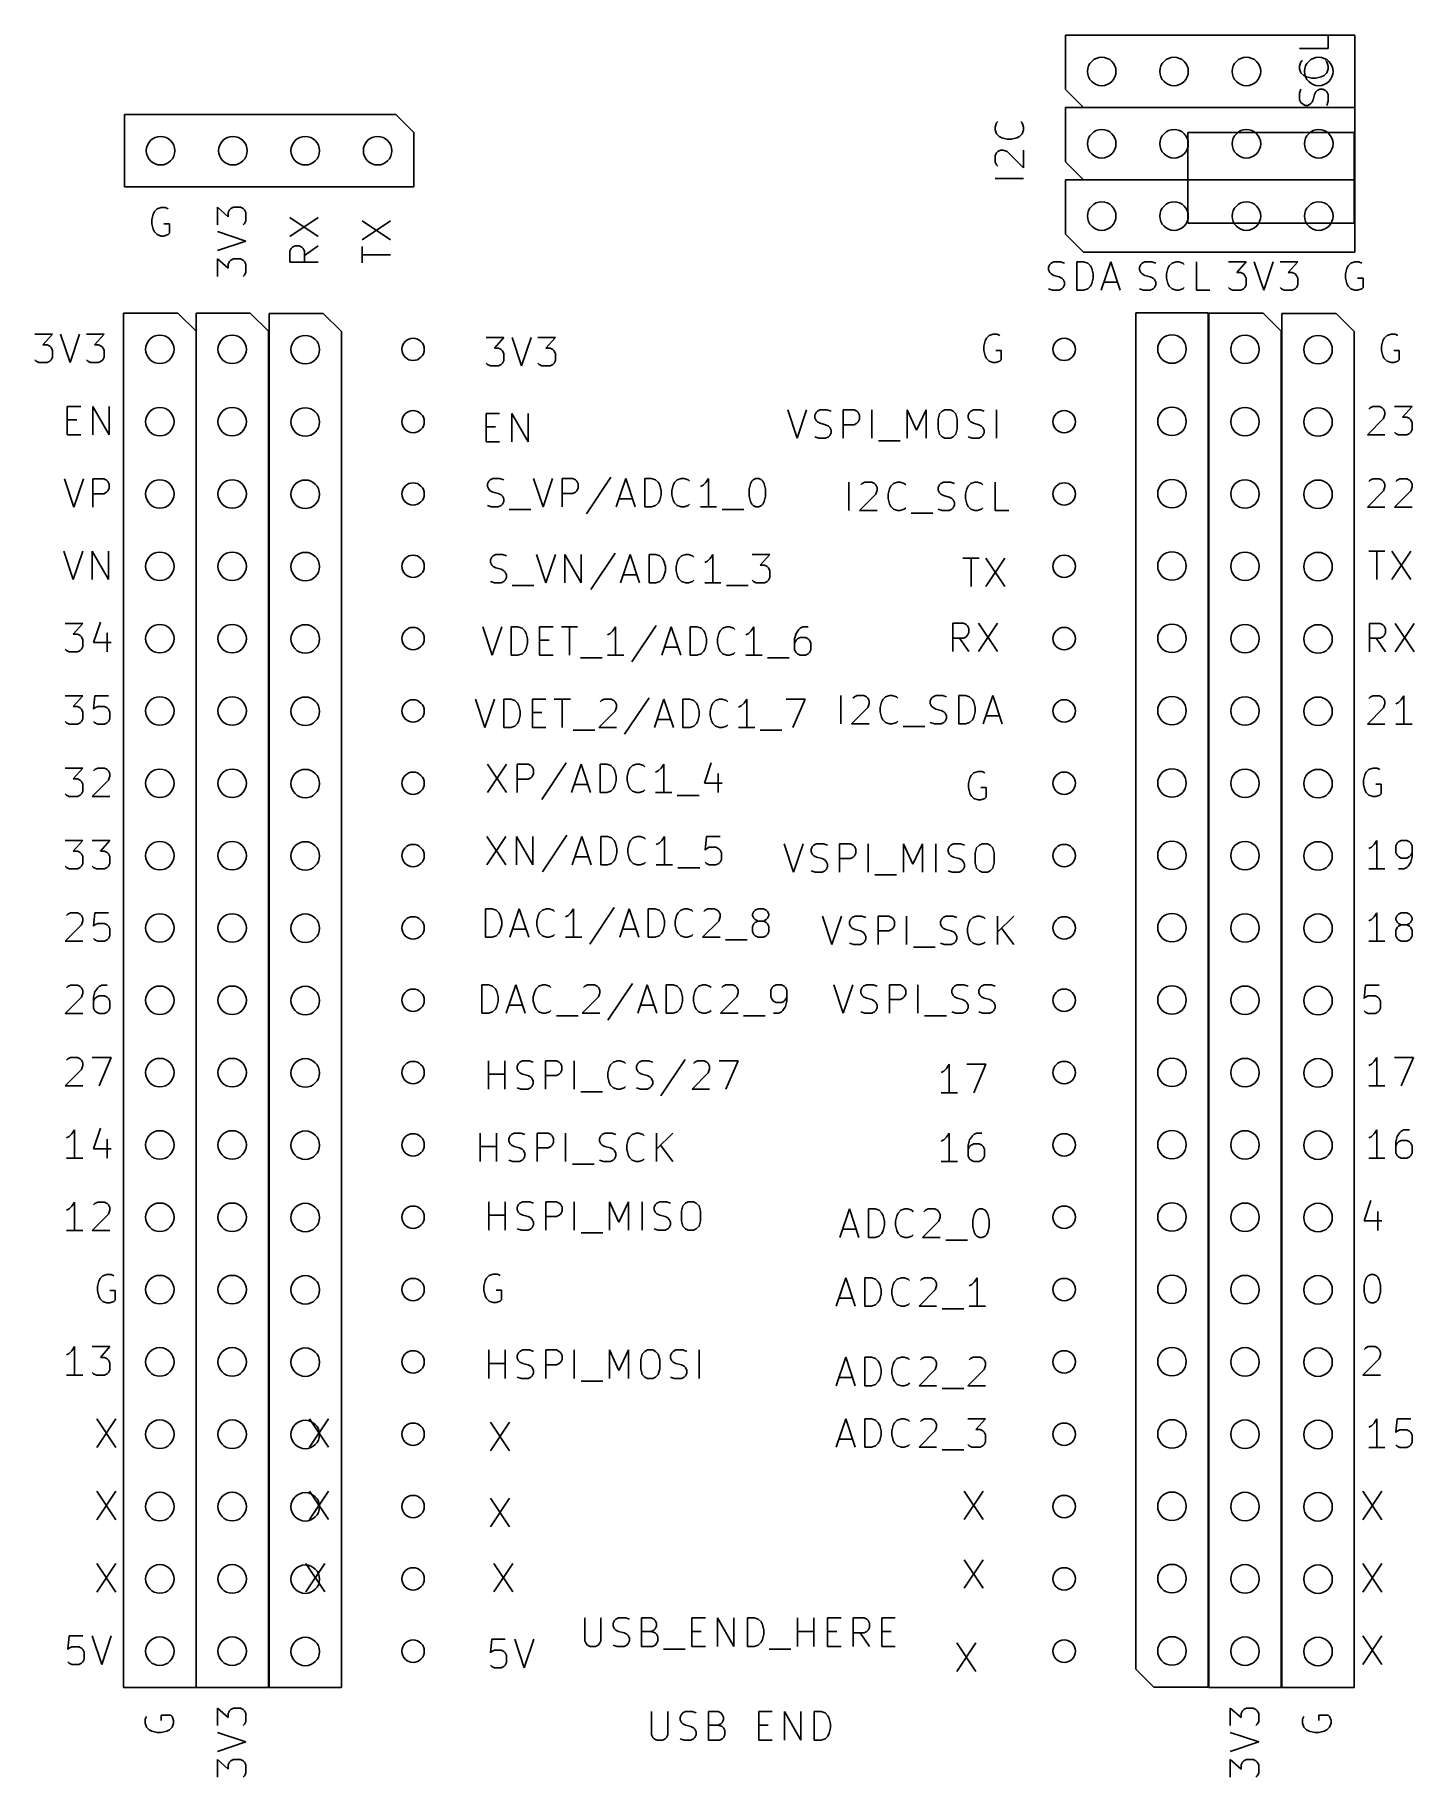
# Model space of a CAD drawing. Extents: x 1.9 to 50.4, y -61.6 to -0.4.
import ezdxf

# ---------------------------------------------------------------- set-up
doc = ezdxf.new("R2010")
doc.units = 0
doc.layers.add('BLACK', color=7, linetype='CONTINUOUS')
doc.layers.add('GRAY3', color=9, linetype='CONTINUOUS')

msp = doc.modelspace()

# ---------------------------------------------------------------- linework, layer by layer
at = {"layer": 'BLACK'}
for centre, radius in [((39.395, -1.661), 0.5), ((41.935, -1.661), 0.5), ((44.475, -1.661), 0.5), ((47.015, -1.661), 0.5), ((6.35, -4.445), 0.5), ((8.89, -4.445), 0.5), ((11.43, -4.445), 0.5), ((13.97, -4.445), 0.5), ((39.395, -4.201), 0.5), ((41.935, -4.201), 0.5), ((44.475, -4.201), 0.5), ((47.015, -4.201), 0.5), ((39.395, -6.741), 0.5), ((41.935, -6.741), 0.5), ((44.475, -6.741), 0.5), ((47.015, -6.741), 0.5), ((6.325, -11.42), 0.5), ((8.865, -11.42), 0.5), ((11.43, -11.43), 0.5), ((41.86, -11.41), 0.5), ((44.425, -11.42), 0.5), ((46.99, -11.43), 0.5), ((15.215, -11.42), 0.3937), ((38.075, -11.42), 0.3937), ((6.325, -13.96), 0.5), ((8.865, -13.96), 0.5), ((41.86, -13.95), 0.5), ((44.425, -13.96), 0.5), ((11.43, -13.97), 0.5), ((15.215, -13.96), 0.3937), ((38.075, -13.96), 0.3937), ((46.99, -13.97), 0.5), ((6.325, -16.5), 0.5), ((8.865, -16.5), 0.5), ((11.43, -16.51), 0.5), ((15.215, -16.5), 0.3937), ((38.075, -16.5), 0.3937), ((41.86, -16.49), 0.5), ((44.425, -16.5), 0.5), ((46.99, -16.51), 0.5), ((6.325, -19.04), 0.5), ((8.865, -19.04), 0.5), ((11.43, -19.05), 0.5), ((15.215, -19.04), 0.3937), ((38.075, -19.04), 0.3937), ((41.86, -19.03), 0.5), ((44.425, -19.04), 0.5), ((46.99, -19.05), 0.5), ((6.325, -21.58), 0.5), ((8.865, -21.58), 0.5), ((11.43, -21.59), 0.5), ((15.215, -21.58), 0.3937), ((38.075, -21.58), 0.3937), ((41.86, -21.57), 0.5), ((44.425, -21.58), 0.5), ((46.99, -21.59), 0.5), ((6.325, -24.12), 0.5), ((8.865, -24.12), 0.5), ((11.43, -24.13), 0.5), ((15.215, -24.12), 0.3937), ((38.075, -24.12), 0.3937), ((41.86, -24.11), 0.5), ((44.425, -24.12), 0.5), ((46.99, -24.13), 0.5), ((6.325, -26.66), 0.5), ((8.865, -26.66), 0.5), ((11.43, -26.67), 0.5), ((15.215, -26.66), 0.3937), ((38.075, -26.66), 0.3937), ((41.86, -26.65), 0.5), ((44.425, -26.66), 0.5), ((46.99, -26.67), 0.5), ((6.325, -29.2), 0.5), ((8.865, -29.2), 0.5), ((11.43, -29.21), 0.5), ((41.86, -29.19), 0.5), ((44.425, -29.2), 0.5), ((46.99, -29.21), 0.5), ((15.215, -29.2), 0.3937), ((38.075, -29.2), 0.3937), ((6.325, -31.74), 0.5), ((8.865, -31.74), 0.5), ((11.43, -31.75), 0.5), ((15.215, -31.74), 0.3937), ((38.075, -31.74), 0.3937), ((41.86, -31.73), 0.5), ((44.425, -31.74), 0.5), ((46.99, -31.75), 0.5), ((6.325, -34.28), 0.5), ((8.865, -34.28), 0.5), ((11.43, -34.29), 0.5), ((15.215, -34.28), 0.3937), ((38.075, -34.28), 0.3937), ((41.86, -34.27), 0.5), ((44.425, -34.28), 0.5), ((46.99, -34.29), 0.5), ((6.325, -36.82), 0.5), ((8.865, -36.82), 0.5), ((11.43, -36.83), 0.5), ((15.215, -36.82), 0.3937), ((38.075, -36.82), 0.3937), ((41.86, -36.81), 0.5), ((44.425, -36.82), 0.5), ((46.99, -36.83), 0.5), ((6.325, -39.36), 0.5), ((8.865, -39.36), 0.5), ((11.43, -39.37), 0.5), ((15.215, -39.36), 0.3937), ((38.075, -39.36), 0.3937), ((41.86, -39.35), 0.5), ((44.425, -39.36), 0.5), ((46.99, -39.37), 0.5), ((6.325, -41.9), 0.5), ((8.865, -41.9), 0.5), ((11.43, -41.91), 0.5), ((15.215, -41.9), 0.3937), ((38.075, -41.9), 0.3937), ((41.86, -41.89), 0.5), ((44.425, -41.9), 0.5), ((46.99, -41.91), 0.5), ((6.325, -44.44), 0.5), ((8.865, -44.44), 0.5), ((11.43, -44.45), 0.5), ((15.215, -44.44), 0.3937), ((38.075, -44.44), 0.3937), ((41.86, -44.43), 0.5), ((44.425, -44.44), 0.5), ((46.99, -44.45), 0.5), ((6.325, -46.98), 0.5), ((8.865, -46.98), 0.5), ((11.43, -46.99), 0.5), ((41.86, -46.97), 0.5), ((44.425, -46.98), 0.5), ((46.99, -46.99), 0.5), ((15.215, -46.98), 0.3937), ((38.075, -46.98), 0.3937), ((6.325, -49.52), 0.5), ((8.865, -49.52), 0.5), ((11.43, -49.53), 0.5), ((15.215, -49.52), 0.3937), ((38.075, -49.52), 0.3937), ((41.86, -49.51), 0.5), ((44.425, -49.52), 0.5), ((46.99, -49.53), 0.5), ((6.325, -52.06), 0.5), ((8.865, -52.06), 0.5), ((11.43, -52.07), 0.5), ((15.215, -52.06), 0.3937), ((38.075, -52.06), 0.3937), ((41.86, -52.05), 0.5), ((44.425, -52.06), 0.5), ((46.99, -52.07), 0.5), ((6.325, -54.6), 0.5), ((8.865, -54.6), 0.5), ((11.43, -54.61), 0.5), ((15.215, -54.6), 0.3937), ((38.075, -54.6), 0.3937), ((41.86, -54.59), 0.5), ((44.425, -54.6), 0.5), ((46.99, -54.61), 0.5), ((6.325, -57.14), 0.5), ((8.865, -57.14), 0.5), ((11.43, -57.15), 0.5), ((15.215, -57.14), 0.3937), ((38.075, -57.14), 0.3937), ((41.86, -57.13), 0.5), ((44.425, -57.14), 0.5), ((46.99, -57.15), 0.5)]:
    msp.add_circle(centre, radius, dxfattribs=at)
at = {"layer": 'GRAY3', "linetype": 'CONTINUOUS'}
for p, q in [((38.125, -0.391), (48.285, -0.391)), ((38.125, -2.296), (38.125, -0.391)), ((47.342819, -0.375285), (47.342819, -0.851475)), ((48.285, -0.391), (48.285, -2.931)), ((47.342819, -0.851475), (46.342819, -0.851475)), ((46.342819, -1.470523), (46.390438, -1.327666)), ((46.342819, -1.565761), (46.342819, -1.470523)), ((46.390438, -1.708618), (46.342819, -1.565761)), ((46.390438, -1.327666), (46.438057, -1.280047)), ((46.485676, -1.803856), (46.390438, -1.708618)), ((46.580914, -1.851475), (46.485676, -1.803856)), ((47.199961, -1.803856), (47.104723, -1.851475)), ((47.2952, -1.708618), (47.199961, -1.803856)), ((47.24758, -1.280047), (47.2952, -1.327666)), ((47.2952, -1.327666), (47.342819, -1.470523)), ((47.342819, -1.565761), (47.2952, -1.708618)), ((47.342819, -1.470523), (47.342819, -1.565761)), ((38.76, -2.931), (38.125, -2.296)), ((46.342819, -2.422904), (46.390438, -2.280047)), ((46.342819, -2.660999), (46.342819, -2.422904)), ((46.77139, -1.899094), (46.580914, -1.851475)), ((46.914247, -1.899094), (46.77139, -1.899094)), ((46.914247, -2.375285), (46.866628, -2.470523)), ((47.104723, -1.851475), (46.914247, -1.899094)), ((46.961866, -2.327666), (46.914247, -2.375285)), ((47.057104, -2.280047), (46.961866, -2.327666)), ((47.152342, -2.280047), (47.057104, -2.280047)), ((47.24758, -2.327666), (47.152342, -2.280047)), ((47.2952, -2.375285), (47.24758, -2.327666)), ((47.342819, -2.470523), (47.2952, -2.375285)), ((38.125, -2.931), (48.285, -2.931)), ((38.125, -4.836), (38.125, -2.931)), ((48.285, -2.931), (38.76, -2.931)), ((46.390438, -2.756237), (46.342819, -2.660999)), ((46.438057, -2.803856), (46.390438, -2.756237)), ((46.533295, -2.851475), (46.438057, -2.803856)), ((46.628533, -2.851475), (46.533295, -2.851475)), ((46.723771, -2.803856), (46.628533, -2.851475)), ((46.77139, -2.756237), (46.723771, -2.803856)), ((46.819009, -2.660999), (46.77139, -2.756237)), ((46.866628, -2.470523), (46.819009, -2.660999)), ((47.2952, -2.851475), (47.342819, -2.708618)), ((47.342819, -2.708618), (47.342819, -2.470523)), ((48.285, -2.931), (48.285, -5.471)), ((5.08, -3.175), (14.605, -3.175)), ((5.08, -5.715), (5.08, -3.175)), ((14.605, -3.175), (15.24, -3.81)), ((35.649819, -3.611666), (35.697438, -3.468809)), ((35.649819, -3.706904), (35.649819, -3.611666)), ((35.697438, -3.468809), (35.745057, -3.42119)), ((36.55458, -3.42119), (36.6022, -3.468809)), ((36.6022, -3.468809), (36.649819, -3.611666)), ((36.649819, -3.611666), (36.649819, -3.706904)), ((15.24, -3.81), (15.24, -5.715)), ((35.697438, -3.849761), (35.649819, -3.706904)), ((35.792676, -3.944999), (35.697438, -3.849761)), ((35.887914, -3.992618), (35.792676, -3.944999)), ((36.07839, -4.040237), (35.887914, -3.992618)), ((36.221247, -4.040237), (36.07839, -4.040237)), ((36.411723, -3.992618), (36.221247, -4.040237)), ((36.506961, -3.944999), (36.411723, -3.992618)), ((36.6022, -3.849761), (36.506961, -3.944999)), ((36.649819, -3.706904), (36.6022, -3.849761)), ((42.418, -3.81), (48.26, -3.81)), ((42.418, -6.985), (42.418, -3.81)), ((48.26, -3.81), (48.26, -6.985)), ((35.649819, -4.611666), (35.697438, -4.516428)), ((35.649819, -4.849761), (35.649819, -4.611666)), ((35.697438, -4.944999), (35.649819, -4.849761)), ((35.697438, -4.516428), (35.745057, -4.468809)), ((35.745057, -4.468809), (35.840295, -4.42119)), ((35.840295, -4.42119), (35.935533, -4.42119)), ((35.935533, -4.42119), (36.07839, -4.468809)), ((36.07839, -4.468809), (36.649819, -5.040237)), ((36.649819, -5.040237), (36.649819, -4.42119)), ((38.76, -5.471), (38.125, -4.836)), ((36.649819, -5.421189), (35.649819, -5.421189)), ((35.745057, -4.992618), (35.697438, -4.944999)), ((38.125, -5.471), (48.285, -5.471)), ((38.125, -7.376), (38.125, -5.471)), ((48.285, -5.471), (38.76, -5.471)), ((48.285, -5.471), (48.285, -8.011)), ((15.24, -5.715), (5.08, -5.715)), ((6.088095, -6.677914), (6.040476, -6.86839)), ((6.135714, -6.582676), (6.088095, -6.677914)), ((6.230952, -6.487438), (6.135714, -6.582676)), ((6.373809, -6.439819), (6.230952, -6.487438)), ((6.516666, -6.439819), (6.373809, -6.439819)), ((6.611904, -6.487438), (6.516666, -6.439819)), ((8.344819, -7.04857), (8.344819, -6.429523)), ((8.344819, -6.429523), (8.725771, -6.762856)), ((8.725771, -6.619999), (8.77339, -6.524761)), ((8.725771, -6.762856), (8.725771, -6.619999)), ((8.77339, -6.524761), (8.821009, -6.477142)), ((8.821009, -6.477142), (8.916247, -6.429523)), ((8.916247, -6.429523), (9.154342, -6.429523)), ((9.154342, -6.429523), (9.24958, -6.477142)), ((9.24958, -6.477142), (9.2972, -6.524761)), ((9.2972, -6.524761), (9.344819, -6.619999)), ((9.344819, -6.619999), (9.344819, -6.905713)), ((6.040476, -6.86839), (6.040476, -7.011247)), ((6.040476, -7.011247), (6.088095, -7.201723)), ((6.088095, -7.201723), (6.135714, -7.296961)), ((6.135714, -7.296961), (6.230952, -7.3922)), ((6.659523, -7.011247), (6.469047, -7.011247)), ((6.659523, -7.34458), (6.659523, -7.011247)), ((9.344819, -7.619999), (8.344819, -7.286666)), ((9.2972, -7.000951), (9.24958, -7.04857)), ((9.344819, -6.905713), (9.2972, -7.000951)), ((10.884819, -7.453332), (11.884819, -6.786666)), ((10.884819, -6.786666), (11.884819, -7.453332)), ((13.424819, -7.57238), (14.424819, -6.905714)), ((13.424819, -6.905714), (14.424819, -7.57238)), ((48.26, -6.985), (42.418, -6.985)), ((6.230952, -7.3922), (6.373809, -7.439819)), ((6.373809, -7.439819), (6.469047, -7.439819)), ((6.469047, -7.439819), (6.611904, -7.3922)), ((6.611904, -7.3922), (6.659523, -7.34458)), ((8.344819, -7.953332), (9.344819, -7.619999)), ((10.884819, -7.977142), (10.932438, -7.881904)), ((10.932438, -7.881904), (10.980057, -7.834285)), ((10.980057, -7.834285), (11.075295, -7.786666)), ((11.075295, -7.786666), (11.218152, -7.786666)), ((11.218152, -7.786666), (11.31339, -7.834285)), ((11.31339, -7.834285), (11.361009, -7.881904)), ((11.361009, -7.881904), (11.408628, -7.977142)), ((11.884819, -7.786666), (11.408628, -8.119999)), ((13.424819, -8.381904), (13.424819, -7.810476)), ((38.76, -8.011), (38.125, -7.376)), ((8.344819, -8.858094), (8.344819, -8.239047)), ((8.344819, -8.239047), (8.725771, -8.57238)), ((8.725771, -8.429523), (8.77339, -8.334285)), ((8.725771, -8.57238), (8.725771, -8.429523)), ((8.77339, -8.334285), (8.821009, -8.286666)), ((8.821009, -8.286666), (8.916247, -8.239047)), ((8.916247, -8.239047), (9.154342, -8.239047)), ((9.154342, -8.239047), (9.24958, -8.286666)), ((9.24958, -8.286666), (9.2972, -8.334285)), ((9.2972, -8.334285), (9.344819, -8.429523)), ((9.344819, -8.429523), (9.344819, -8.715237)), ((10.884819, -8.358094), (10.884819, -7.977142)), ((11.884819, -8.358094), (10.884819, -8.358094)), ((11.408628, -7.977142), (11.408628, -8.358094)), ((14.424819, -8.09619), (13.424819, -8.09619)), ((37.520714, -8.535295), (37.568333, -8.440057)), ((37.520714, -8.630533), (37.520714, -8.535295)), ((37.568333, -8.440057), (37.615952, -8.392438)), ((37.615952, -8.392438), (37.71119, -8.344819)), ((37.71119, -8.344819), (37.949285, -8.344819)), ((37.949285, -8.344819), (38.092142, -8.392438)), ((38.520714, -9.344819), (38.520714, -8.344819)), ((38.520714, -8.344819), (38.758809, -8.344819)), ((38.758809, -8.344819), (38.901666, -8.392438)), ((48.285, -8.011), (38.76, -8.011)), ((38.901666, -8.392438), (38.996904, -8.487676)), ((38.996904, -8.487676), (39.044523, -8.582914)), ((39.377857, -9.344819), (39.71119, -8.344819)), ((39.71119, -8.344819), (40.044523, -9.344819)), ((40.719524, -8.535295), (40.767143, -8.440057)), ((40.719524, -8.630533), (40.719524, -8.535295)), ((40.767143, -8.440057), (40.814762, -8.392438)), ((40.814762, -8.392438), (40.91, -8.344819)), ((40.91, -8.344819), (41.148095, -8.344819)), ((41.148095, -8.344819), (41.290952, -8.392438)), ((41.719524, -8.582914), (41.767143, -8.487676)), ((41.767143, -8.487676), (41.862381, -8.392438)), ((41.862381, -8.392438), (42.005238, -8.344819)), ((42.005238, -8.344819), (42.100476, -8.344819)), ((42.100476, -8.344819), (42.243333, -8.392438)), ((42.243333, -8.392438), (42.290952, -8.440057)), ((42.719524, -9.344819), (42.719524, -8.344819)), ((43.846905, -8.344819), (44.465952, -8.344819)), ((44.465952, -8.344819), (44.132619, -8.725771)), ((44.751667, -8.344819), (45.085, -9.344819)), ((45.085, -9.344819), (45.418333, -8.344819)), ((45.656429, -8.344819), (46.275476, -8.344819)), ((46.275476, -8.344819), (45.942143, -8.725771)), ((48.045714, -8.487676), (47.998095, -8.582914)), ((48.140952, -8.392438), (48.045714, -8.487676)), ((48.283809, -8.344819), (48.140952, -8.392438)), ((48.426666, -8.344819), (48.283809, -8.344819)), ((48.521904, -8.392438), (48.426666, -8.344819)), ((9.2972, -8.810475), (9.24958, -8.858094)), ((9.344819, -8.715237), (9.2972, -8.810475)), ((37.568333, -8.725771), (37.520714, -8.630533)), ((37.615952, -8.77339), (37.568333, -8.725771)), ((37.71119, -8.821009), (37.615952, -8.77339)), ((37.901666, -8.868628), (37.71119, -8.821009)), ((37.996904, -8.916247), (37.901666, -8.868628)), ((38.044523, -8.963866), (37.996904, -8.916247)), ((38.092142, -9.059104), (38.044523, -8.963866)), ((38.044523, -9.24958), (38.092142, -9.154342)), ((38.092142, -9.154342), (38.092142, -9.059104)), ((39.044523, -9.106723), (38.996904, -9.201961)), ((39.044523, -8.582914), (39.092142, -8.77339)), ((39.092142, -8.916247), (39.044523, -9.106723)), ((39.092142, -8.77339), (39.092142, -8.916247)), ((39.473095, -9.059104), (39.949285, -9.059104)), ((40.767143, -8.725771), (40.719524, -8.630533)), ((40.814762, -8.77339), (40.767143, -8.725771)), ((40.91, -8.821009), (40.814762, -8.77339)), ((41.100476, -8.868628), (40.91, -8.821009)), ((41.195714, -8.916247), (41.100476, -8.868628)), ((41.243333, -8.963866), (41.195714, -8.916247)), ((41.290952, -9.059104), (41.243333, -8.963866)), ((41.243333, -9.24958), (41.290952, -9.154342)), ((41.290952, -9.154342), (41.290952, -9.059104)), ((41.671905, -8.77339), (41.719524, -8.582914)), ((41.671905, -8.916247), (41.671905, -8.77339)), ((41.719524, -9.106723), (41.671905, -8.916247)), ((41.767143, -9.201961), (41.719524, -9.106723)), ((44.132619, -8.725771), (44.275476, -8.725771)), ((44.275476, -8.725771), (44.370714, -8.77339)), ((44.370714, -8.77339), (44.418333, -8.821009)), ((44.418333, -8.821009), (44.465952, -8.916247)), ((44.465952, -9.154342), (44.418333, -9.24958)), ((44.465952, -8.916247), (44.465952, -9.154342)), ((45.942143, -8.725771), (46.085, -8.725771)), ((46.085, -8.725771), (46.180238, -8.77339)), ((46.180238, -8.77339), (46.227857, -8.821009)), ((46.227857, -8.821009), (46.275476, -8.916247)), ((46.275476, -9.154342), (46.227857, -9.24958)), ((46.275476, -8.916247), (46.275476, -9.154342)), ((47.998095, -8.582914), (47.950476, -8.77339)), ((47.950476, -8.77339), (47.950476, -8.916247)), ((47.950476, -8.916247), (47.998095, -9.106723)), ((47.998095, -9.106723), (48.045714, -9.201961)), ((48.569523, -8.916247), (48.379047, -8.916247)), ((48.569523, -9.24958), (48.569523, -8.916247)), ((37.520714, -9.2972), (37.663571, -9.344819)), ((37.663571, -9.344819), (37.901666, -9.344819)), ((37.901666, -9.344819), (37.996904, -9.2972)), ((37.996904, -9.2972), (38.044523, -9.24958)), ((38.758809, -9.344819), (38.520714, -9.344819)), ((38.901666, -9.2972), (38.758809, -9.344819)), ((38.996904, -9.201961), (38.901666, -9.2972)), ((40.719524, -9.2972), (40.862381, -9.344819)), ((40.862381, -9.344819), (41.100476, -9.344819)), ((41.100476, -9.344819), (41.195714, -9.2972)), ((41.195714, -9.2972), (41.243333, -9.24958)), ((41.862381, -9.2972), (41.767143, -9.201961)), ((42.005238, -9.344819), (41.862381, -9.2972)), ((42.100476, -9.344819), (42.005238, -9.344819)), ((42.243333, -9.2972), (42.100476, -9.344819)), ((42.290952, -9.24958), (42.243333, -9.2972)), ((43.195714, -9.344819), (42.719524, -9.344819)), ((43.894524, -9.2972), (43.846905, -9.24958)), ((43.989762, -9.344819), (43.894524, -9.2972)), ((44.275476, -9.344819), (43.989762, -9.344819)), ((44.370714, -9.2972), (44.275476, -9.344819)), ((44.418333, -9.24958), (44.370714, -9.2972)), ((45.704048, -9.2972), (45.656429, -9.24958)), ((45.799286, -9.344819), (45.704048, -9.2972)), ((46.085, -9.344819), (45.799286, -9.344819)), ((46.180238, -9.2972), (46.085, -9.344819)), ((46.227857, -9.24958), (46.180238, -9.2972)), ((48.045714, -9.201961), (48.140952, -9.2972)), ((48.140952, -9.2972), (48.283809, -9.344819)), ((48.283809, -9.344819), (48.379047, -9.344819)), ((48.379047, -9.344819), (48.521904, -9.2972)), ((48.521904, -9.2972), (48.569523, -9.24958)), ((5.055, -10.15), (6.96, -10.15)), ((5.055, -58.41), (5.055, -10.15)), ((6.96, -10.15), (7.595, -10.785)), ((7.595, -10.15), (9.5, -10.15)), ((7.595, -58.41), (7.595, -10.15)), ((9.5, -10.15), (10.135, -10.785)), ((10.16, -10.16), (12.065, -10.16)), ((10.16, -58.42), (10.16, -10.16)), ((12.065, -10.16), (12.7, -10.795)), ((40.59, -10.14), (43.13, -10.14)), ((40.59, -57.765), (40.59, -10.14)), ((43.13, -10.14), (43.13, -58.4)), ((43.155, -10.15), (45.06, -10.15)), ((43.155, -58.41), (43.155, -10.15)), ((45.06, -10.15), (45.695, -10.785)), ((45.72, -10.16), (47.625, -10.16)), ((45.72, -58.42), (45.72, -10.16)), ((47.625, -10.16), (48.26, -10.795)), ((1.936905, -10.884819), (2.555952, -10.884819)), ((2.555952, -10.884819), (2.222619, -11.265771)), ((2.841667, -10.884819), (3.175, -11.884819)), ((3.175, -11.884819), (3.508333, -10.884819)), ((3.746429, -10.884819), (4.365476, -10.884819)), ((4.365476, -10.884819), (4.032143, -11.265771)), ((7.595, -10.785), (7.595, -58.41)), ((10.135, -10.785), (10.135, -58.41)), ((12.7, -10.795), (12.7, -58.42)), ((17.786905, -11.001819), (18.405952, -11.001819)), ((18.405952, -11.001819), (18.072619, -11.382771)), ((18.691667, -11.001819), (19.025, -12.001819)), ((19.025, -12.001819), (19.358333, -11.001819)), ((19.596429, -11.001819), (20.215476, -11.001819)), ((20.215476, -11.001819), (19.882143, -11.382771)), ((35.440952, -10.932438), (35.345714, -11.027676)), ((35.583809, -10.884819), (35.440952, -10.932438)), ((35.726666, -10.884819), (35.583809, -10.884819)), ((35.821904, -10.932438), (35.726666, -10.884819)), ((45.695, -10.785), (45.695, -58.41)), ((48.26, -10.795), (48.26, -58.42)), ((49.410952, -10.932438), (49.315714, -11.027676)), ((49.553809, -10.884819), (49.410952, -10.932438)), ((49.696666, -10.884819), (49.553809, -10.884819)), ((49.791904, -10.932438), (49.696666, -10.884819)), ((2.222619, -11.265771), (2.365476, -11.265771)), ((2.365476, -11.265771), (2.460714, -11.31339)), ((2.460714, -11.31339), (2.508333, -11.361009)), ((2.508333, -11.361009), (2.555952, -11.456247)), ((2.555952, -11.456247), (2.555952, -11.694342)), ((4.032143, -11.265771), (4.175, -11.265771)), ((4.175, -11.265771), (4.270238, -11.31339)), ((4.270238, -11.31339), (4.317857, -11.361009)), ((4.317857, -11.361009), (4.365476, -11.456247)), ((4.365476, -11.456247), (4.365476, -11.694342)), ((18.072619, -11.382771), (18.215476, -11.382771)), ((18.215476, -11.382771), (18.310714, -11.43039)), ((18.310714, -11.43039), (18.358333, -11.478009)), ((18.358333, -11.478009), (18.405952, -11.573247)), ((18.405952, -11.573247), (18.405952, -11.811342)), ((19.882143, -11.382771), (20.025, -11.382771)), ((20.025, -11.382771), (20.120238, -11.43039)), ((20.120238, -11.43039), (20.167857, -11.478009)), ((20.167857, -11.478009), (20.215476, -11.573247)), ((20.215476, -11.573247), (20.215476, -11.811342)), ((35.298095, -11.122914), (35.250476, -11.31339)), ((35.250476, -11.31339), (35.250476, -11.456247)), ((35.250476, -11.456247), (35.298095, -11.646723)), ((35.345714, -11.027676), (35.298095, -11.122914)), ((35.869523, -11.456247), (35.679047, -11.456247)), ((35.869523, -11.78958), (35.869523, -11.456247)), ((49.268095, -11.122914), (49.220476, -11.31339)), ((49.220476, -11.31339), (49.220476, -11.456247)), ((49.220476, -11.456247), (49.268095, -11.646723)), ((49.315714, -11.027676), (49.268095, -11.122914)), ((49.839523, -11.456247), (49.649047, -11.456247)), ((49.839523, -11.78958), (49.839523, -11.456247)), ((1.984524, -11.8372), (1.936905, -11.78958)), ((2.079762, -11.884819), (1.984524, -11.8372)), ((2.365476, -11.884819), (2.079762, -11.884819)), ((2.460714, -11.8372), (2.365476, -11.884819)), ((2.508333, -11.78958), (2.460714, -11.8372)), ((2.555952, -11.694342), (2.508333, -11.78958)), ((3.794048, -11.8372), (3.746429, -11.78958)), ((3.889286, -11.884819), (3.794048, -11.8372)), ((4.175, -11.884819), (3.889286, -11.884819)), ((4.270238, -11.8372), (4.175, -11.884819)), ((4.317857, -11.78958), (4.270238, -11.8372)), ((4.365476, -11.694342), (4.317857, -11.78958)), ((17.834524, -11.9542), (17.786905, -11.90658)), ((17.929762, -12.001819), (17.834524, -11.9542)), ((18.215476, -12.001819), (17.929762, -12.001819)), ((18.310714, -11.9542), (18.215476, -12.001819)), ((18.358333, -11.90658), (18.310714, -11.9542)), ((18.405952, -11.811342), (18.358333, -11.90658)), ((19.644048, -11.9542), (19.596429, -11.90658)), ((19.739286, -12.001819), (19.644048, -11.9542)), ((20.025, -12.001819), (19.739286, -12.001819)), ((20.120238, -11.9542), (20.025, -12.001819)), ((20.167857, -11.90658), (20.120238, -11.9542)), ((20.215476, -11.811342), (20.167857, -11.90658)), ((35.298095, -11.646723), (35.345714, -11.741961)), ((35.345714, -11.741961), (35.440952, -11.8372)), ((35.440952, -11.8372), (35.583809, -11.884819)), ((35.583809, -11.884819), (35.679047, -11.884819)), ((35.679047, -11.884819), (35.821904, -11.8372)), ((35.821904, -11.8372), (35.869523, -11.78958)), ((49.268095, -11.646723), (49.315714, -11.741961)), ((49.315714, -11.741961), (49.410952, -11.8372)), ((49.410952, -11.8372), (49.553809, -11.884819)), ((49.553809, -11.884819), (49.649047, -11.884819)), ((49.649047, -11.884819), (49.791904, -11.8372)), ((49.791904, -11.8372), (49.839523, -11.78958)), ((3.071905, -14.424819), (3.071905, -13.424819)), ((3.071905, -13.424819), (3.548095, -13.424819)), ((3.976667, -14.424819), (3.976667, -13.424819)), ((3.976667, -13.424819), (4.548095, -14.424819)), ((4.548095, -14.424819), (4.548095, -13.424819)), ((48.815714, -13.472438), (48.910952, -13.424819)), ((48.910952, -13.424819), (49.149047, -13.424819)), ((49.149047, -13.424819), (49.244285, -13.472438)), ((49.672857, -13.424819), (50.291904, -13.424819)), ((50.291904, -13.424819), (49.958571, -13.805771)), ((3.071905, -13.901009), (3.405238, -13.901009)), ((17.778905, -14.668819), (17.778905, -13.668819)), ((17.778905, -13.668819), (18.255095, -13.668819)), ((18.683667, -14.668819), (18.683667, -13.668819)), ((18.683667, -13.668819), (19.255095, -14.668819)), ((19.255095, -14.668819), (19.255095, -13.668819)), ((28.367905, -13.541819), (28.701238, -14.541819)), ((28.701238, -14.541819), (29.034571, -13.541819)), ((29.320286, -13.732295), (29.367905, -13.637057)), ((29.320286, -13.827533), (29.320286, -13.732295)), ((29.367905, -13.922771), (29.320286, -13.827533)), ((29.367905, -13.637057), (29.415524, -13.589438)), ((29.415524, -13.97039), (29.367905, -13.922771)), ((29.415524, -13.589438), (29.510762, -13.541819)), ((29.510762, -14.018009), (29.415524, -13.97039)), ((29.510762, -13.541819), (29.748857, -13.541819)), ((29.701238, -14.065628), (29.510762, -14.018009)), ((29.796476, -14.113247), (29.701238, -14.065628)), ((29.748857, -13.541819), (29.891714, -13.589438)), ((30.320286, -14.541819), (30.320286, -13.541819)), ((30.320286, -13.541819), (30.701238, -13.541819)), ((30.701238, -14.065628), (30.320286, -14.065628)), ((30.701238, -13.541819), (30.796476, -13.589438)), ((30.796476, -14.018009), (30.701238, -14.065628)), ((30.796476, -13.589438), (30.844095, -13.637057)), ((30.844095, -13.97039), (30.796476, -14.018009)), ((30.844095, -13.637057), (30.891714, -13.732295)), ((30.891714, -13.875152), (30.844095, -13.97039)), ((30.891714, -13.732295), (30.891714, -13.875152)), ((31.320286, -14.541819), (31.320286, -13.541819)), ((32.558381, -14.541819), (32.558381, -13.541819)), ((32.558381, -13.541819), (32.891714, -14.256104)), ((32.891714, -14.256104), (33.225047, -13.541819)), ((33.225047, -13.541819), (33.225047, -14.541819)), ((33.653619, -13.875152), (33.701238, -13.684676)), ((33.653619, -14.208485), (33.653619, -13.875152)), ((33.701238, -13.684676), (33.796476, -13.589438)), ((33.796476, -13.589438), (33.891714, -13.541819)), ((33.891714, -13.541819), (34.08219, -13.541819)), ((34.08219, -13.541819), (34.177428, -13.589438)), ((34.177428, -13.589438), (34.272666, -13.684676)), ((34.272666, -13.684676), (34.320285, -13.875152)), ((34.320285, -13.875152), (34.320285, -14.208485)), ((34.701238, -13.732295), (34.748857, -13.637057)), ((34.701238, -13.827533), (34.701238, -13.732295)), ((34.748857, -13.922771), (34.701238, -13.827533)), ((34.748857, -13.637057), (34.796476, -13.589438)), ((34.796476, -13.97039), (34.748857, -13.922771)), ((34.796476, -13.589438), (34.891714, -13.541819)), ((34.891714, -14.018009), (34.796476, -13.97039)), ((34.891714, -13.541819), (35.129809, -13.541819)), ((35.08219, -14.065628), (34.891714, -14.018009)), ((35.177428, -14.113247), (35.08219, -14.065628)), ((35.129809, -13.541819), (35.272666, -13.589438)), ((35.701238, -14.541819), (35.701238, -13.541819)), ((49.291904, -13.85339), (48.720476, -14.424819)), ((48.768095, -13.520057), (48.815714, -13.472438)), ((49.244285, -13.472438), (49.291904, -13.520057)), ((49.291904, -13.520057), (49.339523, -13.615295)), ((49.339523, -13.710533), (49.291904, -13.85339)), ((49.339523, -13.615295), (49.339523, -13.710533)), ((49.958571, -13.805771), (50.101428, -13.805771)), ((50.101428, -13.805771), (50.196666, -13.85339)), ((50.196666, -13.85339), (50.244285, -13.901009)), ((50.244285, -13.901009), (50.291904, -13.996247)), ((50.291904, -13.996247), (50.291904, -14.234342)), ((3.548095, -14.424819), (3.071905, -14.424819)), ((17.778905, -14.145009), (18.112238, -14.145009)), ((18.255095, -14.668819), (17.778905, -14.668819)), ((29.320286, -14.4942), (29.463143, -14.541819)), ((29.463143, -14.541819), (29.701238, -14.541819)), ((29.701238, -14.541819), (29.796476, -14.4942)), ((29.844095, -14.160866), (29.796476, -14.113247)), ((29.796476, -14.4942), (29.844095, -14.44658)), ((29.891714, -14.256104), (29.844095, -14.160866)), ((29.844095, -14.44658), (29.891714, -14.351342)), ((29.891714, -14.351342), (29.891714, -14.256104)), ((31.558381, -14.637057), (32.320285, -14.637057)), ((33.701238, -14.398961), (33.653619, -14.208485)), ((33.796476, -14.4942), (33.701238, -14.398961)), ((33.891714, -14.541819), (33.796476, -14.4942)), ((34.08219, -14.541819), (33.891714, -14.541819)), ((34.177428, -14.4942), (34.08219, -14.541819)), ((34.272666, -14.398961), (34.177428, -14.4942)), ((34.320285, -14.208485), (34.272666, -14.398961)), ((34.701238, -14.4942), (34.844095, -14.541819)), ((34.844095, -14.541819), (35.08219, -14.541819)), ((35.08219, -14.541819), (35.177428, -14.4942)), ((35.225047, -14.160866), (35.177428, -14.113247)), ((35.177428, -14.4942), (35.225047, -14.44658)), ((35.272666, -14.256104), (35.225047, -14.160866)), ((35.225047, -14.44658), (35.272666, -14.351342)), ((35.272666, -14.351342), (35.272666, -14.256104)), ((48.720476, -14.424819), (49.339523, -14.424819)), ((49.720476, -14.3772), (49.672857, -14.32958)), ((49.815714, -14.424819), (49.720476, -14.3772)), ((50.101428, -14.424819), (49.815714, -14.424819)), ((50.196666, -14.3772), (50.101428, -14.424819)), ((50.244285, -14.32958), (50.196666, -14.3772)), ((50.291904, -14.234342), (50.244285, -14.32958)), ((22.16038, -15.9072), (21.303238, -17.192914)), ((2.976667, -15.964819), (3.31, -16.964819)), ((3.31, -16.964819), (3.643333, -15.964819)), ((3.976667, -16.964819), (3.976667, -15.964819)), ((3.976667, -15.964819), (4.357619, -15.964819)), ((4.357619, -16.488628), (3.976667, -16.488628)), ((4.357619, -15.964819), (4.452857, -16.012438)), ((4.452857, -16.441009), (4.357619, -16.488628)), ((4.452857, -16.012438), (4.500476, -16.060057)), ((4.500476, -16.39339), (4.452857, -16.441009)), ((4.500476, -16.060057), (4.548095, -16.155295)), ((4.548095, -16.298152), (4.500476, -16.39339)), ((4.548095, -16.155295), (4.548095, -16.298152)), ((17.827047, -16.145295), (17.874666, -16.050057)), ((17.827047, -16.240533), (17.827047, -16.145295)), ((17.874666, -16.335771), (17.827047, -16.240533)), ((17.874666, -16.050057), (17.922285, -16.002438)), ((17.922285, -16.38339), (17.874666, -16.335771)), ((17.922285, -16.002438), (18.017523, -15.954819)), ((18.017523, -16.431009), (17.922285, -16.38339)), ((18.017523, -15.954819), (18.255618, -15.954819)), ((18.207999, -16.478628), (18.017523, -16.431009)), ((18.303237, -16.526247), (18.207999, -16.478628)), ((18.255618, -15.954819), (18.398475, -16.002438)), ((19.446095, -15.954819), (19.779428, -16.954819)), ((19.779428, -16.954819), (20.112761, -15.954819)), ((20.446095, -16.954819), (20.446095, -15.954819)), ((20.446095, -15.954819), (20.827047, -15.954819)), ((20.827047, -16.478628), (20.446095, -16.478628)), ((20.827047, -15.954819), (20.922285, -16.002438)), ((20.922285, -16.431009), (20.827047, -16.478628)), ((20.922285, -16.002438), (20.969904, -16.050057)), ((20.969904, -16.38339), (20.922285, -16.431009)), ((20.969904, -16.050057), (21.017523, -16.145295)), ((21.017523, -16.288152), (20.969904, -16.38339)), ((21.017523, -16.145295), (21.017523, -16.288152)), ((22.350857, -16.954819), (22.68419, -15.954819)), ((22.68419, -15.954819), (23.017523, -16.954819)), ((23.350857, -16.954819), (23.350857, -15.954819)), ((23.350857, -15.954819), (23.588952, -15.954819)), ((23.588952, -15.954819), (23.731809, -16.002438)), ((23.731809, -16.002438), (23.827047, -16.097676)), ((23.827047, -16.097676), (23.874666, -16.192914)), ((23.874666, -16.192914), (23.922285, -16.38339)), ((23.922285, -16.38339), (23.922285, -16.526247)), ((24.303238, -16.38339), (24.350857, -16.192914)), ((24.303238, -16.526247), (24.303238, -16.38339)), ((24.350857, -16.192914), (24.398476, -16.097676)), ((24.398476, -16.097676), (24.493714, -16.002438)), ((24.493714, -16.002438), (24.636571, -15.954819)), ((24.636571, -15.954819), (24.731809, -15.954819)), ((24.731809, -15.954819), (24.874666, -16.002438)), ((24.874666, -16.002438), (24.922285, -16.050057)), ((25.398476, -16.192914), (25.303238, -16.240533)), ((25.493714, -16.097676), (25.398476, -16.192914)), ((25.588952, -15.954819), (25.493714, -16.097676)), ((25.588952, -16.954819), (25.588952, -15.954819)), ((27.017524, -16.335771), (27.065143, -16.145295)), ((27.017524, -16.573866), (27.017524, -16.335771)), ((27.065143, -16.145295), (27.112762, -16.050057)), ((27.112762, -16.050057), (27.160381, -16.002438)), ((27.160381, -16.002438), (27.255619, -15.954819)), ((27.255619, -15.954819), (27.350857, -15.954819)), ((27.350857, -15.954819), (27.446095, -16.002438)), ((27.446095, -16.002438), (27.493714, -16.050057)), ((27.493714, -16.050057), (27.541333, -16.145295)), ((27.541333, -16.145295), (27.588952, -16.335771)), ((27.588952, -16.335771), (27.588952, -16.573866)), ((30.510905, -17.081819), (30.510905, -16.081819)), ((31.463285, -16.51039), (30.891857, -17.081819)), ((30.939476, -16.177057), (30.987095, -16.129438)), ((30.987095, -16.129438), (31.082333, -16.081819)), ((31.082333, -16.081819), (31.320428, -16.081819)), ((31.320428, -16.081819), (31.415666, -16.129438)), ((31.415666, -16.129438), (31.463285, -16.177057)), ((31.463285, -16.177057), (31.510904, -16.272295)), ((31.510904, -16.367533), (31.463285, -16.51039)), ((31.510904, -16.272295), (31.510904, -16.367533)), ((31.891857, -16.51039), (31.939476, -16.319914)), ((31.891857, -16.653247), (31.891857, -16.51039)), ((31.939476, -16.319914), (31.987095, -16.224676)), ((31.987095, -16.224676), (32.082333, -16.129438)), ((32.082333, -16.129438), (32.22519, -16.081819)), ((32.22519, -16.081819), (32.320428, -16.081819)), ((32.320428, -16.081819), (32.463285, -16.129438)), ((32.463285, -16.129438), (32.510904, -16.177057)), ((33.653762, -16.272295), (33.701381, -16.177057)), ((33.653762, -16.367533), (33.653762, -16.272295)), ((33.701381, -16.462771), (33.653762, -16.367533)), ((33.701381, -16.177057), (33.749, -16.129438)), ((33.749, -16.51039), (33.701381, -16.462771)), ((33.749, -16.129438), (33.844238, -16.081819)), ((33.844238, -16.558009), (33.749, -16.51039)), ((33.844238, -16.081819), (34.082333, -16.081819)), ((34.082333, -16.081819), (34.22519, -16.129438)), ((34.606143, -16.51039), (34.653762, -16.319914)), ((34.606143, -16.653247), (34.606143, -16.51039)), ((34.653762, -16.319914), (34.701381, -16.224676)), ((34.701381, -16.224676), (34.796619, -16.129438)), ((34.796619, -16.129438), (34.939476, -16.081819)), ((34.939476, -16.081819), (35.034714, -16.081819)), ((35.034714, -16.081819), (35.177571, -16.129438)), ((35.177571, -16.129438), (35.22519, -16.177057)), ((35.653762, -17.081819), (35.653762, -16.081819)), ((49.291904, -16.39339), (48.720476, -16.964819)), ((48.768095, -16.060057), (48.815714, -16.012438)), ((48.815714, -16.012438), (48.910952, -15.964819)), ((48.910952, -15.964819), (49.149047, -15.964819)), ((49.149047, -15.964819), (49.244285, -16.012438)), ((49.244285, -16.012438), (49.291904, -16.060057)), ((49.291904, -16.060057), (49.339523, -16.155295)), ((49.339523, -16.250533), (49.291904, -16.39339)), ((49.339523, -16.155295), (49.339523, -16.250533)), ((50.244285, -16.39339), (49.672857, -16.964819)), ((49.720476, -16.060057), (49.768095, -16.012438)), ((49.768095, -16.012438), (49.863333, -15.964819)), ((49.863333, -15.964819), (50.101428, -15.964819)), ((50.101428, -15.964819), (50.196666, -16.012438)), ((50.196666, -16.012438), (50.244285, -16.060057)), ((50.244285, -16.060057), (50.291904, -16.155295)), ((50.291904, -16.250533), (50.244285, -16.39339)), ((50.291904, -16.155295), (50.291904, -16.250533)), ((17.827047, -16.9072), (17.969904, -16.954819)), ((17.969904, -16.954819), (18.207999, -16.954819)), ((18.207999, -16.954819), (18.303237, -16.9072)), ((18.350856, -16.573866), (18.303237, -16.526247)), ((18.303237, -16.9072), (18.350856, -16.85958)), ((18.398475, -16.669104), (18.350856, -16.573866)), ((18.350856, -16.85958), (18.398475, -16.764342)), ((18.398475, -16.764342), (18.398475, -16.669104)), ((18.588952, -17.050057), (19.350856, -17.050057)), ((22.446095, -16.669104), (22.922285, -16.669104)), ((23.588952, -16.954819), (23.350857, -16.954819)), ((23.731809, -16.9072), (23.588952, -16.954819)), ((23.827047, -16.811961), (23.731809, -16.9072)), ((23.874666, -16.716723), (23.827047, -16.811961)), ((23.922285, -16.526247), (23.874666, -16.716723)), ((24.350857, -16.716723), (24.303238, -16.526247)), ((24.398476, -16.811961), (24.350857, -16.716723)), ((24.493714, -16.9072), (24.398476, -16.811961)), ((24.636571, -16.954819), (24.493714, -16.9072)), ((24.731809, -16.954819), (24.636571, -16.954819)), ((24.874666, -16.9072), (24.731809, -16.954819)), ((24.922285, -16.85958), (24.874666, -16.9072)), ((25.874666, -16.954819), (25.303238, -16.954819)), ((26.065143, -17.050057), (26.827047, -17.050057)), ((27.065143, -16.764342), (27.017524, -16.573866)), ((27.112762, -16.85958), (27.065143, -16.764342)), ((27.160381, -16.9072), (27.112762, -16.85958)), ((27.255619, -16.954819), (27.160381, -16.9072)), ((27.350857, -16.954819), (27.255619, -16.954819)), ((27.446095, -16.9072), (27.350857, -16.954819)), ((27.493714, -16.85958), (27.446095, -16.9072)), ((27.541333, -16.764342), (27.493714, -16.85958)), ((27.588952, -16.573866), (27.541333, -16.764342)), ((30.891857, -17.081819), (31.510904, -17.081819)), ((31.939476, -16.843723), (31.891857, -16.653247)), ((31.987095, -16.938961), (31.939476, -16.843723)), ((32.082333, -17.0342), (31.987095, -16.938961)), ((32.22519, -17.081819), (32.082333, -17.0342)), ((32.320428, -17.081819), (32.22519, -17.081819)), ((32.463285, -17.0342), (32.320428, -17.081819)), ((32.510904, -16.98658), (32.463285, -17.0342)), ((33.653762, -17.0342), (33.796619, -17.081819)), ((33.796619, -17.081819), (34.034714, -17.081819)), ((34.034714, -16.605628), (33.844238, -16.558009)), ((34.129952, -16.653247), (34.034714, -16.605628)), ((34.034714, -17.081819), (34.129952, -17.0342)), ((34.177571, -16.700866), (34.129952, -16.653247)), ((34.129952, -17.0342), (34.177571, -16.98658)), ((34.22519, -16.796104), (34.177571, -16.700866)), ((34.177571, -16.98658), (34.22519, -16.891342)), ((34.22519, -16.891342), (34.22519, -16.796104)), ((34.653762, -16.843723), (34.606143, -16.653247)), ((34.701381, -16.938961), (34.653762, -16.843723)), ((34.796619, -17.0342), (34.701381, -16.938961)), ((34.939476, -17.081819), (34.796619, -17.0342)), ((35.034714, -17.081819), (34.939476, -17.081819)), ((35.177571, -17.0342), (35.034714, -17.081819)), ((35.22519, -16.98658), (35.177571, -17.0342)), ((36.129952, -17.081819), (35.653762, -17.081819)), ((48.720476, -16.964819), (49.339523, -16.964819)), ((49.672857, -16.964819), (50.291904, -16.964819)), ((32.701381, -17.177057), (33.463285, -17.177057)), ((2.952857, -18.504819), (3.28619, -19.504819)), ((3.28619, -19.504819), (3.619523, -18.504819)), ((3.952857, -19.504819), (3.952857, -18.504819)), ((3.952857, -18.504819), (4.524285, -19.504819)), ((4.524285, -19.504819), (4.524285, -18.504819)), ((17.930238, -18.812295), (17.977857, -18.717057)), ((17.930238, -18.907533), (17.930238, -18.812295)), ((17.977857, -19.002771), (17.930238, -18.907533)), ((17.977857, -18.717057), (18.025476, -18.669438)), ((18.025476, -18.669438), (18.120714, -18.621819)), ((18.120714, -18.621819), (18.358809, -18.621819)), ((18.358809, -18.621819), (18.501666, -18.669438)), ((19.549286, -18.621819), (19.882619, -19.621819)), ((19.882619, -19.621819), (20.215952, -18.621819)), ((20.549286, -19.621819), (20.549286, -18.621819)), ((20.549286, -18.621819), (21.120714, -19.621819)), ((21.120714, -19.621819), (21.120714, -18.621819)), ((22.31119, -18.5742), (21.454048, -19.859914)), ((22.501667, -19.621819), (22.835, -18.621819)), ((22.835, -18.621819), (23.168333, -19.621819)), ((23.501667, -19.621819), (23.501667, -18.621819)), ((23.501667, -18.621819), (23.739762, -18.621819)), ((23.739762, -18.621819), (23.882619, -18.669438)), ((23.882619, -18.669438), (23.977857, -18.764676)), ((23.977857, -18.764676), (24.025476, -18.859914)), ((24.025476, -18.859914), (24.073095, -19.05039)), ((24.454048, -19.05039), (24.501667, -18.859914)), ((24.501667, -18.859914), (24.549286, -18.764676)), ((24.549286, -18.764676), (24.644524, -18.669438)), ((24.644524, -18.669438), (24.787381, -18.621819)), ((24.787381, -18.621819), (24.882619, -18.621819)), ((24.882619, -18.621819), (25.025476, -18.669438)), ((25.025476, -18.669438), (25.073095, -18.717057)), ((25.549286, -18.859914), (25.454048, -18.907533)), ((25.644524, -18.764676), (25.549286, -18.859914)), ((25.739762, -18.621819), (25.644524, -18.764676)), ((25.739762, -19.621819), (25.739762, -18.621819)), ((27.120715, -18.621819), (27.739762, -18.621819)), ((27.739762, -18.621819), (27.406429, -19.002771)), ((34.519095, -18.748819), (35.090523, -18.748819)), ((34.804809, -19.748819), (34.804809, -18.748819)), ((35.328619, -18.748819), (35.995285, -19.748819)), ((35.995285, -18.748819), (35.328619, -19.748819)), ((48.768095, -18.504819), (49.339523, -18.504819)), ((49.053809, -19.504819), (49.053809, -18.504819)), ((49.577619, -18.504819), (50.244285, -19.504819)), ((50.244285, -18.504819), (49.577619, -19.504819)), ((17.930238, -19.5742), (18.073095, -19.621819)), ((18.025476, -19.05039), (17.977857, -19.002771)), ((18.120714, -19.098009), (18.025476, -19.05039)), ((18.31119, -19.145628), (18.120714, -19.098009)), ((18.406428, -19.193247), (18.31119, -19.145628)), ((18.31119, -19.621819), (18.406428, -19.5742)), ((18.454047, -19.240866), (18.406428, -19.193247)), ((18.406428, -19.5742), (18.454047, -19.52658)), ((18.501666, -19.336104), (18.454047, -19.240866)), ((18.454047, -19.52658), (18.501666, -19.431342)), ((18.501666, -19.431342), (18.501666, -19.336104)), ((22.596905, -19.336104), (23.073095, -19.336104)), ((23.882619, -19.5742), (23.739762, -19.621819)), ((23.977857, -19.478961), (23.882619, -19.5742)), ((24.025476, -19.383723), (23.977857, -19.478961)), ((24.073095, -19.193247), (24.025476, -19.383723)), ((24.073095, -19.05039), (24.073095, -19.193247)), ((24.454048, -19.193247), (24.454048, -19.05039)), ((24.501667, -19.383723), (24.454048, -19.193247)), ((24.549286, -19.478961), (24.501667, -19.383723)), ((24.644524, -19.5742), (24.549286, -19.478961)), ((24.787381, -19.621819), (24.644524, -19.5742)), ((25.025476, -19.5742), (24.882619, -19.621819)), ((25.073095, -19.52658), (25.025476, -19.5742)), ((27.168334, -19.5742), (27.120715, -19.52658)), ((27.263572, -19.621819), (27.168334, -19.5742)), ((27.406429, -19.002771), (27.549286, -19.002771)), ((27.549286, -19.002771), (27.644524, -19.05039)), ((27.644524, -19.5742), (27.549286, -19.621819)), ((27.644524, -19.05039), (27.692143, -19.098009)), ((27.692143, -19.52658), (27.644524, -19.5742)), ((27.692143, -19.098009), (27.739762, -19.193247)), ((27.739762, -19.431342), (27.692143, -19.52658)), ((27.739762, -19.193247), (27.739762, -19.431342)), ((18.073095, -19.621819), (18.31119, -19.621819)), ((18.692143, -19.717057), (19.454047, -19.717057)), ((23.739762, -19.621819), (23.501667, -19.621819)), ((24.882619, -19.621819), (24.787381, -19.621819)), ((26.025476, -19.621819), (25.454048, -19.621819)), ((26.215953, -19.717057), (26.977857, -19.717057)), ((27.549286, -19.621819), (27.263572, -19.621819)), ((3.000476, -21.044819), (3.619523, -21.044819)), ((3.619523, -21.044819), (3.28619, -21.425771)), ((4.238571, -20.9972), (4.000476, -21.711485)), ((4.476666, -21.378152), (4.476666, -22.044819)), ((17.660476, -21.161819), (17.993809, -22.161819)), ((17.993809, -22.161819), (18.327142, -21.161819)), ((18.660476, -22.161819), (18.660476, -21.161819)), ((18.660476, -21.161819), (18.898571, -21.161819)), ((18.898571, -21.161819), (19.041428, -21.209438)), ((19.041428, -21.209438), (19.136666, -21.304676)), ((19.136666, -21.304676), (19.184285, -21.399914)), ((19.184285, -21.399914), (19.231904, -21.59039)), ((19.660476, -22.161819), (19.660476, -21.161819)), ((19.660476, -21.161819), (20.136666, -21.161819)), ((20.422381, -21.161819), (20.993809, -21.161819)), ((20.708095, -22.161819), (20.708095, -21.161819)), ((22.136667, -21.399914), (22.041429, -21.447533)), ((22.231905, -21.304676), (22.136667, -21.399914)), ((22.327143, -21.161819), (22.231905, -21.304676)), ((22.327143, -22.161819), (22.327143, -21.161819)), ((23.755714, -21.1142), (22.898572, -22.399914)), ((23.946191, -22.161819), (24.279524, -21.161819)), ((24.279524, -21.161819), (24.612857, -22.161819)), ((24.946191, -22.161819), (24.946191, -21.161819)), ((24.946191, -21.161819), (25.184286, -21.161819)), ((25.184286, -21.161819), (25.327143, -21.209438)), ((25.327143, -21.209438), (25.422381, -21.304676)), ((25.422381, -21.304676), (25.47, -21.399914)), ((25.47, -21.399914), (25.517619, -21.59039)), ((25.898572, -21.59039), (25.946191, -21.399914)), ((25.946191, -21.399914), (25.99381, -21.304676)), ((25.99381, -21.304676), (26.089048, -21.209438)), ((26.089048, -21.209438), (26.231905, -21.161819)), ((26.231905, -21.161819), (26.327143, -21.161819)), ((26.327143, -21.161819), (26.47, -21.209438)), ((26.47, -21.209438), (26.517619, -21.257057)), ((26.99381, -21.399914), (26.898572, -21.447533)), ((27.089048, -21.304676), (26.99381, -21.399914)), ((27.184286, -21.161819), (27.089048, -21.304676)), ((27.184286, -22.161819), (27.184286, -21.161819)), ((28.660477, -21.399914), (28.612858, -21.59039)), ((28.755715, -21.257057), (28.660477, -21.399914)), ((28.803334, -21.209438), (28.755715, -21.257057)), ((28.898572, -21.161819), (28.803334, -21.209438)), ((29.089048, -21.161819), (28.898572, -21.161819)), ((34.161905, -22.034819), (34.161905, -21.034819)), ((34.161905, -21.034819), (34.542857, -21.034819)), ((34.542857, -21.034819), (34.638095, -21.082438)), ((34.638095, -21.082438), (34.685714, -21.130057)), ((34.685714, -21.130057), (34.733333, -21.225295)), ((34.733333, -21.368152), (34.685714, -21.46339)), ((34.733333, -21.225295), (34.733333, -21.368152)), ((35.066667, -21.034819), (35.733333, -22.034819)), ((35.733333, -21.034819), (35.066667, -22.034819)), ((48.791905, -22.044819), (48.791905, -21.044819)), ((48.791905, -21.044819), (49.172857, -21.044819)), ((49.172857, -21.044819), (49.268095, -21.092438)), ((49.268095, -21.092438), (49.315714, -21.140057)), ((49.315714, -21.140057), (49.363333, -21.235295)), ((49.363333, -21.378152), (49.315714, -21.47339)), ((49.363333, -21.235295), (49.363333, -21.378152)), ((49.696667, -21.044819), (50.363333, -22.044819)), ((50.363333, -21.044819), (49.696667, -22.044819)), ((3.048095, -21.9972), (3.000476, -21.94958)), ((3.143333, -22.044819), (3.048095, -21.9972)), ((3.28619, -21.425771), (3.429047, -21.425771)), ((3.429047, -21.425771), (3.524285, -21.47339)), ((3.524285, -21.9972), (3.429047, -22.044819)), ((3.524285, -21.47339), (3.571904, -21.521009)), ((3.571904, -21.94958), (3.524285, -21.9972)), ((3.571904, -21.521009), (3.619523, -21.616247)), ((3.619523, -21.854342), (3.571904, -21.94958)), ((3.619523, -21.616247), (3.619523, -21.854342)), ((4.000476, -21.711485), (4.619523, -21.711485)), ((19.136666, -22.018961), (19.041428, -22.1142)), ((19.184285, -21.923723), (19.136666, -22.018961)), ((19.231904, -21.733247), (19.184285, -21.923723)), ((19.231904, -21.59039), (19.231904, -21.733247)), ((19.660476, -21.638009), (19.993809, -21.638009)), ((24.041429, -21.876104), (24.517619, -21.876104)), ((25.422381, -22.018961), (25.327143, -22.1142)), ((25.47, -21.923723), (25.422381, -22.018961)), ((25.517619, -21.733247), (25.47, -21.923723)), ((25.517619, -21.59039), (25.517619, -21.733247)), ((25.898572, -21.733247), (25.898572, -21.59039)), ((25.946191, -21.923723), (25.898572, -21.733247)), ((25.99381, -22.018961), (25.946191, -21.923723)), ((26.089048, -22.1142), (25.99381, -22.018961)), ((28.612858, -21.59039), (28.612858, -21.971342)), ((28.660477, -21.638009), (28.612858, -21.733247)), ((28.612858, -21.971342), (28.660477, -22.06658)), ((28.708096, -21.59039), (28.660477, -21.638009)), ((28.803334, -21.542771), (28.708096, -21.59039)), ((28.99381, -21.542771), (28.803334, -21.542771)), ((29.089048, -21.59039), (28.99381, -21.542771)), ((29.136667, -21.638009), (29.089048, -21.59039)), ((29.184286, -21.733247), (29.136667, -21.638009)), ((29.136667, -22.06658), (29.184286, -21.971342)), ((29.184286, -21.971342), (29.184286, -21.733247)), ((34.542857, -21.558628), (34.161905, -21.558628)), ((34.733333, -22.034819), (34.4, -21.558628)), ((34.638095, -21.511009), (34.542857, -21.558628)), ((34.685714, -21.46339), (34.638095, -21.511009)), ((49.172857, -21.568628), (48.791905, -21.568628)), ((49.363333, -22.044819), (49.03, -21.568628)), ((49.268095, -21.521009), (49.172857, -21.568628)), ((49.315714, -21.47339), (49.268095, -21.521009)), ((3.429047, -22.044819), (3.143333, -22.044819)), ((18.898571, -22.161819), (18.660476, -22.161819)), ((19.041428, -22.1142), (18.898571, -22.161819)), ((20.136666, -22.161819), (19.660476, -22.161819)), ((21.089048, -22.257057), (21.850952, -22.257057)), ((22.612857, -22.161819), (22.041429, -22.161819)), ((25.184286, -22.161819), (24.946191, -22.161819)), ((25.327143, -22.1142), (25.184286, -22.161819)), ((26.231905, -22.161819), (26.089048, -22.1142)), ((26.327143, -22.161819), (26.231905, -22.161819)), ((26.47, -22.1142), (26.327143, -22.161819)), ((26.517619, -22.06658), (26.47, -22.1142)), ((27.47, -22.161819), (26.898572, -22.161819)), ((27.660477, -22.257057), (28.422381, -22.257057)), ((28.660477, -22.06658), (28.708096, -22.1142)), ((28.708096, -22.1142), (28.803334, -22.161819)), ((28.803334, -22.161819), (28.99381, -22.161819)), ((28.99381, -22.161819), (29.089048, -22.1142)), ((29.089048, -22.1142), (29.136667, -22.06658)), ((3.000476, -23.584819), (3.619523, -23.584819)), ((3.619523, -23.584819), (3.28619, -23.965771)), ((4.048095, -23.584819), (4.000476, -24.061009)), ((4.524285, -23.584819), (4.048095, -23.584819)), ((17.406476, -23.701819), (17.739809, -24.701819)), ((17.739809, -24.701819), (18.073142, -23.701819)), ((18.406476, -24.701819), (18.406476, -23.701819)), ((18.406476, -23.701819), (18.644571, -23.701819)), ((18.644571, -23.701819), (18.787428, -23.749438)), ((18.787428, -23.749438), (18.882666, -23.844676)), ((18.882666, -23.844676), (18.930285, -23.939914)), ((19.406476, -24.701819), (19.406476, -23.701819)), ((19.406476, -23.701819), (19.882666, -23.701819)), ((20.168381, -23.701819), (20.739809, -23.701819)), ((20.454095, -24.701819), (20.454095, -23.701819)), ((21.787429, -23.797057), (21.835048, -23.749438)), ((21.835048, -23.749438), (21.930286, -23.701819)), ((21.930286, -23.701819), (22.168381, -23.701819)), ((22.168381, -23.701819), (22.263619, -23.749438)), ((22.263619, -23.749438), (22.311238, -23.797057)), ((22.311238, -23.797057), (22.358857, -23.892295)), ((23.501714, -23.6542), (22.644572, -24.939914)), ((23.692191, -24.701819), (24.025524, -23.701819)), ((24.025524, -23.701819), (24.358857, -24.701819)), ((24.692191, -24.701819), (24.692191, -23.701819)), ((24.692191, -23.701819), (24.930286, -23.701819)), ((24.930286, -23.701819), (25.073143, -23.749438)), ((25.073143, -23.749438), (25.168381, -23.844676)), ((25.168381, -23.844676), (25.216, -23.939914)), ((25.692191, -23.939914), (25.73981, -23.844676)), ((25.73981, -23.844676), (25.835048, -23.749438)), ((25.835048, -23.749438), (25.977905, -23.701819)), ((25.977905, -23.701819), (26.073143, -23.701819)), ((26.073143, -23.701819), (26.216, -23.749438)), ((26.216, -23.749438), (26.263619, -23.797057)), ((26.835048, -23.844676), (26.73981, -23.939914)), ((26.930286, -23.701819), (26.835048, -23.844676)), ((26.930286, -24.701819), (26.930286, -23.701819)), ((28.311239, -23.701819), (28.977905, -23.701819)), ((28.977905, -23.701819), (28.549334, -24.701819)), ((30.233095, -24.574819), (30.233095, -23.574819)), ((30.661666, -23.670057), (30.709285, -23.622438)), ((30.709285, -23.622438), (30.804523, -23.574819)), ((30.804523, -23.574819), (31.042618, -23.574819)), ((31.042618, -23.574819), (31.137856, -23.622438)), ((31.137856, -23.622438), (31.185475, -23.670057)), ((31.185475, -23.670057), (31.233094, -23.765295)), ((31.233094, -23.860533), (31.185475, -24.00339)), ((31.233094, -23.765295), (31.233094, -23.860533)), ((31.614047, -24.00339), (31.661666, -23.812914)), ((31.661666, -23.812914), (31.709285, -23.717676)), ((31.709285, -23.717676), (31.804523, -23.622438)), ((31.804523, -23.622438), (31.94738, -23.574819)), ((31.94738, -23.574819), (32.042618, -23.574819)), ((32.042618, -23.574819), (32.185475, -23.622438)), ((32.185475, -23.622438), (32.233094, -23.670057)), ((33.375952, -23.765295), (33.423571, -23.670057)), ((33.375952, -23.860533), (33.375952, -23.765295)), ((33.423571, -23.955771), (33.375952, -23.860533)), ((33.423571, -23.670057), (33.47119, -23.622438)), ((33.47119, -23.622438), (33.566428, -23.574819)), ((33.566428, -23.574819), (33.804523, -23.574819)), ((33.804523, -23.574819), (33.94738, -23.622438)), ((34.375952, -24.574819), (34.375952, -23.574819)), ((34.375952, -23.574819), (34.614047, -23.574819)), ((34.614047, -23.574819), (34.756904, -23.622438)), ((34.756904, -23.622438), (34.852142, -23.717676)), ((34.852142, -23.717676), (34.899761, -23.812914)), ((34.899761, -23.812914), (34.94738, -24.00339)), ((35.233095, -24.574819), (35.566428, -23.574819)), ((35.566428, -23.574819), (35.899761, -24.574819)), ((48.768095, -23.680057), (48.815714, -23.632438)), ((48.815714, -23.632438), (48.910952, -23.584819)), ((48.910952, -23.584819), (49.149047, -23.584819)), ((49.149047, -23.584819), (49.244285, -23.632438)), ((49.244285, -23.632438), (49.291904, -23.680057)), ((49.291904, -23.680057), (49.339523, -23.775295)), ((49.339523, -23.775295), (49.339523, -23.870533)), ((49.815714, -23.822914), (49.720476, -23.870533)), ((49.910952, -23.727676), (49.815714, -23.822914)), ((50.00619, -23.584819), (49.910952, -23.727676)), ((50.00619, -24.584819), (50.00619, -23.584819)), ((3.28619, -23.965771), (3.429047, -23.965771)), ((3.429047, -23.965771), (3.524285, -24.01339)), ((3.524285, -24.01339), (3.571904, -24.061009)), ((3.571904, -24.061009), (3.619523, -24.156247)), ((3.619523, -24.394342), (3.571904, -24.48958)), ((3.619523, -24.156247), (3.619523, -24.394342)), ((4.000476, -24.061009), (4.048095, -24.01339)), ((4.048095, -24.01339), (4.143333, -23.965771)), ((4.143333, -23.965771), (4.381428, -23.965771)), ((4.381428, -23.965771), (4.476666, -24.01339)), ((4.476666, -24.01339), (4.524285, -24.061009)), ((4.524285, -24.061009), (4.571904, -24.156247)), ((4.571904, -24.394342), (4.524285, -24.48958)), ((4.571904, -24.156247), (4.571904, -24.394342)), ((18.930285, -24.463723), (18.882666, -24.558961)), ((18.930285, -23.939914), (18.977904, -24.13039)), ((18.977904, -24.273247), (18.930285, -24.463723)), ((18.977904, -24.13039), (18.977904, -24.273247)), ((19.406476, -24.178009), (19.739809, -24.178009)), ((22.311238, -24.13039), (21.73981, -24.701819)), ((22.358857, -23.987533), (22.311238, -24.13039)), ((22.358857, -23.892295), (22.358857, -23.987533)), ((23.787429, -24.416104), (24.263619, -24.416104)), ((25.216, -24.463723), (25.168381, -24.558961)), ((25.216, -23.939914), (25.263619, -24.13039)), ((25.263619, -24.273247), (25.216, -24.463723)), ((25.263619, -24.13039), (25.263619, -24.273247)), ((25.644572, -24.13039), (25.692191, -23.939914)), ((25.644572, -24.273247), (25.644572, -24.13039)), ((25.692191, -24.463723), (25.644572, -24.273247)), ((25.73981, -24.558961), (25.692191, -24.463723)), ((26.73981, -23.939914), (26.644572, -23.987533)), ((31.185475, -24.00339), (30.614047, -24.574819)), ((31.614047, -24.146247), (31.614047, -24.00339)), ((31.661666, -24.336723), (31.614047, -24.146247)), ((31.709285, -24.431961), (31.661666, -24.336723)), ((31.804523, -24.5272), (31.709285, -24.431961)), ((33.47119, -24.00339), (33.423571, -23.955771)), ((33.566428, -24.051009), (33.47119, -24.00339)), ((33.756904, -24.098628), (33.566428, -24.051009)), ((33.852142, -24.146247), (33.756904, -24.098628)), ((33.899761, -24.193866), (33.852142, -24.146247)), ((33.94738, -24.289104), (33.899761, -24.193866)), ((33.899761, -24.47958), (33.94738, -24.384342)), ((33.94738, -24.384342), (33.94738, -24.289104)), ((34.852142, -24.431961), (34.756904, -24.5272)), ((34.899761, -24.336723), (34.852142, -24.431961)), ((34.94738, -24.146247), (34.899761, -24.336723)), ((34.94738, -24.00339), (34.94738, -24.146247)), ((35.328333, -24.289104), (35.804523, -24.289104)), ((49.291904, -24.01339), (48.720476, -24.584819)), ((49.339523, -23.870533), (49.291904, -24.01339)), ((3.048095, -24.5372), (3.000476, -24.48958)), ((3.143333, -24.584819), (3.048095, -24.5372)), ((3.429047, -24.584819), (3.143333, -24.584819)), ((3.524285, -24.5372), (3.429047, -24.584819)), ((3.571904, -24.48958), (3.524285, -24.5372)), ((4.048095, -24.5372), (4.000476, -24.48958)), ((4.143333, -24.584819), (4.048095, -24.5372)), ((4.381428, -24.584819), (4.143333, -24.584819)), ((4.476666, -24.5372), (4.381428, -24.584819)), ((4.524285, -24.48958), (4.476666, -24.5372)), ((18.644571, -24.701819), (18.406476, -24.701819)), ((18.787428, -24.6542), (18.644571, -24.701819)), ((18.882666, -24.558961), (18.787428, -24.6542)), ((19.882666, -24.701819), (19.406476, -24.701819)), ((20.835048, -24.797057), (21.596952, -24.797057)), ((21.73981, -24.701819), (22.358857, -24.701819)), ((24.930286, -24.701819), (24.692191, -24.701819)), ((25.073143, -24.6542), (24.930286, -24.701819)), ((25.168381, -24.558961), (25.073143, -24.6542)), ((25.835048, -24.6542), (25.73981, -24.558961)), ((25.977905, -24.701819), (25.835048, -24.6542)), ((26.073143, -24.701819), (25.977905, -24.701819)), ((26.216, -24.6542), (26.073143, -24.701819)), ((26.263619, -24.60658), (26.216, -24.6542)), ((27.216, -24.701819), (26.644572, -24.701819)), ((27.406477, -24.797057), (28.168381, -24.797057)), ((30.614047, -24.574819), (31.233094, -24.574819)), ((31.94738, -24.574819), (31.804523, -24.5272)), ((32.042618, -24.574819), (31.94738, -24.574819)), ((32.185475, -24.5272), (32.042618, -24.574819)), ((32.233094, -24.47958), (32.185475, -24.5272)), ((32.423571, -24.670057), (33.185475, -24.670057)), ((33.375952, -24.5272), (33.518809, -24.574819)), ((33.518809, -24.574819), (33.756904, -24.574819)), ((33.756904, -24.574819), (33.852142, -24.5272)), ((33.852142, -24.5272), (33.899761, -24.47958)), ((34.614047, -24.574819), (34.375952, -24.574819)), ((34.756904, -24.5272), (34.614047, -24.574819)), ((48.720476, -24.584819), (49.339523, -24.584819)), ((50.291904, -24.584819), (49.720476, -24.584819)), ((3.000476, -26.124819), (3.619523, -26.124819)), ((3.619523, -26.124819), (3.28619, -26.505771)), ((4.000476, -26.220057), (4.048095, -26.172438)), ((4.048095, -26.172438), (4.143333, -26.124819)), ((4.143333, -26.124819), (4.381428, -26.124819)), ((4.381428, -26.124819), (4.476666, -26.172438)), ((4.476666, -26.172438), (4.524285, -26.220057)), ((4.524285, -26.220057), (4.571904, -26.315295)), ((17.826952, -25.987819), (18.493618, -26.987819)), ((18.493618, -25.987819), (17.826952, -26.987819)), ((18.874571, -26.987819), (18.874571, -25.987819)), ((18.874571, -25.987819), (19.255523, -25.987819)), ((19.255523, -25.987819), (19.350761, -26.035438)), ((19.350761, -26.035438), (19.39838, -26.083057)), ((19.39838, -26.083057), (19.445999, -26.178295)), ((19.445999, -26.178295), (19.445999, -26.321152)), ((20.588856, -25.9402), (19.731714, -27.225914)), ((20.779333, -26.987819), (21.112666, -25.987819)), ((21.112666, -25.987819), (21.445999, -26.987819)), ((21.779333, -26.987819), (21.779333, -25.987819)), ((21.779333, -25.987819), (22.017428, -25.987819)), ((22.017428, -25.987819), (22.160285, -26.035438)), ((22.160285, -26.035438), (22.255523, -26.130676)), ((22.255523, -26.130676), (22.303142, -26.225914)), ((22.303142, -26.225914), (22.350761, -26.41639)), ((22.731714, -26.41639), (22.779333, -26.225914)), ((22.779333, -26.225914), (22.826952, -26.130676)), ((22.826952, -26.130676), (22.92219, -26.035438)), ((22.92219, -26.035438), (23.065047, -25.987819)), ((23.065047, -25.987819), (23.160285, -25.987819)), ((23.160285, -25.987819), (23.303142, -26.035438)), ((23.303142, -26.035438), (23.350761, -26.083057)), ((23.826952, -26.225914), (23.731714, -26.273533)), ((23.92219, -26.130676), (23.826952, -26.225914)), ((24.017428, -25.987819), (23.92219, -26.130676)), ((24.017428, -26.987819), (24.017428, -25.987819)), ((25.684095, -25.9402), (25.446, -26.654485)), ((34.907952, -26.289438), (34.812714, -26.384676)), ((35.050809, -26.241819), (34.907952, -26.289438)), ((35.193666, -26.241819), (35.050809, -26.241819)), ((35.288904, -26.289438), (35.193666, -26.241819)), ((48.680714, -26.267676), (48.633095, -26.362914)), ((48.775952, -26.172438), (48.680714, -26.267676)), ((48.918809, -26.124819), (48.775952, -26.172438)), ((49.061666, -26.124819), (48.918809, -26.124819)), ((49.156904, -26.172438), (49.061666, -26.124819)), ((3.28619, -26.505771), (3.429047, -26.505771)), ((3.429047, -26.505771), (3.524285, -26.55339)), ((3.524285, -26.55339), (3.571904, -26.601009)), ((3.571904, -26.601009), (3.619523, -26.696247)), ((3.619523, -26.696247), (3.619523, -26.934342)), ((4.524285, -26.55339), (3.952857, -27.124819)), ((4.571904, -26.410533), (4.524285, -26.55339)), ((4.571904, -26.315295), (4.571904, -26.410533)), ((19.255523, -26.511628), (18.874571, -26.511628)), ((19.350761, -26.464009), (19.255523, -26.511628)), ((19.39838, -26.41639), (19.350761, -26.464009)), ((19.445999, -26.321152), (19.39838, -26.41639)), ((20.874571, -26.702104), (21.350761, -26.702104)), ((22.255523, -26.844961), (22.160285, -26.9402)), ((22.303142, -26.749723), (22.255523, -26.844961)), ((22.350761, -26.559247), (22.303142, -26.749723)), ((22.350761, -26.41639), (22.350761, -26.559247)), ((22.731714, -26.559247), (22.731714, -26.41639)), ((22.779333, -26.749723), (22.731714, -26.559247)), ((22.826952, -26.844961), (22.779333, -26.749723)), ((22.92219, -26.9402), (22.826952, -26.844961)), ((23.350761, -26.89258), (23.303142, -26.9402)), ((25.446, -26.654485), (26.065047, -26.654485)), ((25.92219, -26.321152), (25.92219, -26.987819)), ((34.765095, -26.479914), (34.717476, -26.67039)), ((34.717476, -26.67039), (34.717476, -26.813247)), ((34.717476, -26.813247), (34.765095, -27.003723)), ((34.812714, -26.384676), (34.765095, -26.479914)), ((35.336523, -26.813247), (35.146047, -26.813247)), ((35.336523, -27.14658), (35.336523, -26.813247)), ((48.633095, -26.362914), (48.585476, -26.55339)), ((48.585476, -26.55339), (48.585476, -26.696247)), ((48.585476, -26.696247), (48.633095, -26.886723)), ((48.633095, -26.886723), (48.680714, -26.981961)), ((49.204523, -26.696247), (49.014047, -26.696247)), ((49.204523, -27.02958), (49.204523, -26.696247)), ((3.048095, -27.0772), (3.000476, -27.02958)), ((3.143333, -27.124819), (3.048095, -27.0772)), ((3.429047, -27.124819), (3.143333, -27.124819)), ((3.524285, -27.0772), (3.429047, -27.124819)), ((3.571904, -27.02958), (3.524285, -27.0772)), ((3.619523, -26.934342), (3.571904, -27.02958)), ((3.952857, -27.124819), (4.571904, -27.124819)), ((22.017428, -26.987819), (21.779333, -26.987819)), ((22.160285, -26.9402), (22.017428, -26.987819)), ((23.065047, -26.987819), (22.92219, -26.9402)), ((23.160285, -26.987819), (23.065047, -26.987819)), ((23.303142, -26.9402), (23.160285, -26.987819)), ((24.303142, -26.987819), (23.731714, -26.987819)), ((24.493619, -27.083057), (25.255523, -27.083057)), ((34.765095, -27.003723), (34.812714, -27.098961)), ((34.812714, -27.098961), (34.907952, -27.1942)), ((34.907952, -27.1942), (35.050809, -27.241819)), ((35.050809, -27.241819), (35.146047, -27.241819)), ((35.146047, -27.241819), (35.288904, -27.1942)), ((35.288904, -27.1942), (35.336523, -27.14658)), ((48.680714, -26.981961), (48.775952, -27.0772)), ((48.775952, -27.0772), (48.918809, -27.124819)), ((48.918809, -27.124819), (49.014047, -27.124819)), ((49.014047, -27.124819), (49.156904, -27.0772)), ((49.156904, -27.0772), (49.204523, -27.02958)), ((3.000476, -28.664819), (3.619523, -28.664819)), ((3.619523, -28.664819), (3.28619, -29.045771)), ((3.952857, -28.664819), (4.571904, -28.664819)), ((4.571904, -28.664819), (4.238571, -29.045771)), ((17.803143, -28.527819), (18.469809, -29.527819)), ((18.469809, -28.527819), (17.803143, -29.527819)), ((18.850762, -29.527819), (18.850762, -28.527819)), ((18.850762, -28.527819), (19.42219, -29.527819)), ((19.42219, -29.527819), (19.42219, -28.527819)), ((20.612666, -28.4802), (19.755524, -29.765914)), ((20.803143, -29.527819), (21.136476, -28.527819)), ((21.136476, -28.527819), (21.469809, -29.527819)), ((21.803143, -29.527819), (21.803143, -28.527819)), ((21.803143, -28.527819), (22.041238, -28.527819)), ((22.041238, -28.527819), (22.184095, -28.575438)), ((22.184095, -28.575438), (22.279333, -28.670676)), ((22.279333, -28.670676), (22.326952, -28.765914)), ((22.803143, -28.765914), (22.850762, -28.670676)), ((22.850762, -28.670676), (22.946, -28.575438)), ((22.946, -28.575438), (23.088857, -28.527819)), ((23.088857, -28.527819), (23.184095, -28.527819)), ((23.184095, -28.527819), (23.326952, -28.575438)), ((23.326952, -28.575438), (23.374571, -28.623057)), ((23.946, -28.670676), (23.850762, -28.765914)), ((24.041238, -28.527819), (23.946, -28.670676)), ((24.041238, -29.527819), (24.041238, -28.527819)), ((25.517429, -28.527819), (25.46981, -29.004009)), ((25.993619, -28.527819), (25.517429, -28.527819)), ((49.053809, -28.664819), (48.958571, -28.807676)), ((49.053809, -29.664819), (49.053809, -28.664819)), ((49.815714, -28.712438), (49.768095, -28.760057)), ((49.910952, -28.664819), (49.815714, -28.712438)), ((50.101428, -28.664819), (49.910952, -28.664819)), ((50.196666, -28.712438), (50.101428, -28.664819)), ((50.244285, -28.760057), (50.196666, -28.712438)), ((3.28619, -29.045771), (3.429047, -29.045771)), ((3.429047, -29.045771), (3.524285, -29.09339)), ((3.524285, -29.09339), (3.571904, -29.141009)), ((3.571904, -29.141009), (3.619523, -29.236247)), ((3.619523, -29.236247), (3.619523, -29.474342)), ((4.238571, -29.045771), (4.381428, -29.045771)), ((4.381428, -29.045771), (4.476666, -29.09339)), ((4.476666, -29.09339), (4.524285, -29.141009)), ((4.524285, -29.141009), (4.571904, -29.236247)), ((4.571904, -29.236247), (4.571904, -29.474342)), ((20.898381, -29.242104), (21.374571, -29.242104)), ((22.326952, -29.289723), (22.279333, -29.384961)), ((22.326952, -28.765914), (22.374571, -28.95639)), ((22.374571, -29.099247), (22.326952, -29.289723)), ((22.374571, -28.95639), (22.374571, -29.099247)), ((22.755524, -28.95639), (22.803143, -28.765914)), ((22.755524, -29.099247), (22.755524, -28.95639)), ((22.803143, -29.289723), (22.755524, -29.099247)), ((22.850762, -29.384961), (22.803143, -29.289723)), ((23.850762, -28.765914), (23.755524, -28.813533)), ((25.46981, -29.004009), (25.517429, -28.95639)), ((25.517429, -28.95639), (25.612667, -28.908771)), ((25.612667, -28.908771), (25.850762, -28.908771)), ((25.850762, -28.908771), (25.946, -28.95639)), ((25.946, -28.95639), (25.993619, -29.004009)), ((25.993619, -29.004009), (26.041238, -29.099247)), ((26.041238, -29.337342), (25.993619, -29.43258)), ((26.041238, -29.099247), (26.041238, -29.337342)), ((28.240905, -28.781819), (28.574238, -29.781819)), ((28.574238, -29.781819), (28.907571, -28.781819)), ((29.193286, -28.972295), (29.240905, -28.877057)), ((29.193286, -29.067533), (29.193286, -28.972295)), ((29.240905, -29.162771), (29.193286, -29.067533)), ((29.240905, -28.877057), (29.288524, -28.829438)), ((29.288524, -29.21039), (29.240905, -29.162771)), ((29.288524, -28.829438), (29.383762, -28.781819)), ((29.383762, -29.258009), (29.288524, -29.21039)), ((29.383762, -28.781819), (29.621857, -28.781819)), ((29.574238, -29.305628), (29.383762, -29.258009)), ((29.669476, -29.353247), (29.574238, -29.305628)), ((29.621857, -28.781819), (29.764714, -28.829438)), ((29.717095, -29.400866), (29.669476, -29.353247)), ((30.193286, -29.781819), (30.193286, -28.781819)), ((30.193286, -28.781819), (30.574238, -28.781819)), ((30.574238, -29.305628), (30.193286, -29.305628)), ((30.574238, -28.781819), (30.669476, -28.829438)), ((30.669476, -29.258009), (30.574238, -29.305628)), ((30.669476, -28.829438), (30.717095, -28.877057)), ((30.717095, -29.21039), (30.669476, -29.258009)), ((30.717095, -28.877057), (30.764714, -28.972295)), ((30.764714, -29.115152), (30.717095, -29.21039)), ((30.764714, -28.972295), (30.764714, -29.115152)), ((31.193286, -29.781819), (31.193286, -28.781819)), ((32.431381, -29.781819), (32.431381, -28.781819)), ((32.431381, -28.781819), (32.764714, -29.496104)), ((32.764714, -29.496104), (33.098047, -28.781819)), ((33.098047, -28.781819), (33.098047, -29.781819)), ((33.574238, -29.781819), (33.574238, -28.781819)), ((34.002809, -28.972295), (34.050428, -28.877057)), ((34.002809, -29.067533), (34.002809, -28.972295)), ((34.050428, -29.162771), (34.002809, -29.067533)), ((34.050428, -28.877057), (34.098047, -28.829438)), ((34.098047, -29.21039), (34.050428, -29.162771)), ((34.098047, -28.829438), (34.193285, -28.781819)), ((34.193285, -29.258009), (34.098047, -29.21039)), ((34.193285, -28.781819), (34.43138, -28.781819)), ((34.383761, -29.305628), (34.193285, -29.258009)), ((34.478999, -29.353247), (34.383761, -29.305628)), ((34.43138, -28.781819), (34.574237, -28.829438)), ((34.526618, -29.400866), (34.478999, -29.353247)), ((34.95519, -29.115152), (35.002809, -28.924676)), ((34.95519, -29.448485), (34.95519, -29.115152)), ((35.002809, -28.924676), (35.098047, -28.829438)), ((35.098047, -28.829438), (35.193285, -28.781819)), ((35.193285, -28.781819), (35.383761, -28.781819)), ((35.383761, -28.781819), (35.478999, -28.829438)), ((35.478999, -28.829438), (35.574237, -28.924676)), ((35.574237, -28.924676), (35.621856, -29.115152)), ((35.621856, -29.115152), (35.621856, -29.448485)), ((48.863333, -28.902914), (48.768095, -28.950533)), ((48.958571, -28.807676), (48.863333, -28.902914)), ((49.768095, -28.760057), (49.720476, -28.855295)), ((49.720476, -28.855295), (49.720476, -29.09339)), ((49.720476, -29.09339), (49.768095, -29.188628)), ((49.768095, -29.188628), (49.815714, -29.236247)), ((49.815714, -29.236247), (49.910952, -29.283866)), ((49.910952, -29.283866), (50.101428, -29.283866)), ((50.101428, -29.283866), (50.196666, -29.236247)), ((50.196666, -29.236247), (50.244285, -29.188628)), ((50.291904, -28.855295), (50.244285, -28.760057)), ((50.244285, -29.188628), (50.291904, -29.09339)), ((50.244285, -29.426723), (50.291904, -29.236247)), ((50.291904, -29.236247), (50.291904, -28.855295)), ((3.048095, -29.6172), (3.000476, -29.56958)), ((3.143333, -29.664819), (3.048095, -29.6172)), ((3.429047, -29.664819), (3.143333, -29.664819)), ((3.524285, -29.6172), (3.429047, -29.664819)), ((3.571904, -29.56958), (3.524285, -29.6172)), ((3.619523, -29.474342), (3.571904, -29.56958)), ((4.000476, -29.6172), (3.952857, -29.56958)), ((4.095714, -29.664819), (4.000476, -29.6172)), ((4.381428, -29.664819), (4.095714, -29.664819)), ((4.476666, -29.6172), (4.381428, -29.664819)), ((4.524285, -29.56958), (4.476666, -29.6172)), ((4.571904, -29.474342), (4.524285, -29.56958)), ((22.041238, -29.527819), (21.803143, -29.527819)), ((22.184095, -29.4802), (22.041238, -29.527819)), ((22.279333, -29.384961), (22.184095, -29.4802)), ((22.946, -29.4802), (22.850762, -29.384961)), ((23.088857, -29.527819), (22.946, -29.4802)), ((23.184095, -29.527819), (23.088857, -29.527819)), ((23.326952, -29.4802), (23.184095, -29.527819)), ((23.374571, -29.43258), (23.326952, -29.4802)), ((24.326952, -29.527819), (23.755524, -29.527819)), ((24.517429, -29.623057), (25.279333, -29.623057)), ((25.517429, -29.4802), (25.46981, -29.43258)), ((25.612667, -29.527819), (25.517429, -29.4802)), ((25.850762, -29.527819), (25.612667, -29.527819)), ((25.946, -29.4802), (25.850762, -29.527819)), ((25.993619, -29.43258), (25.946, -29.4802)), ((29.193286, -29.7342), (29.336143, -29.781819)), ((29.336143, -29.781819), (29.574238, -29.781819)), ((29.574238, -29.781819), (29.669476, -29.7342)), ((29.669476, -29.7342), (29.717095, -29.68658)), ((29.764714, -29.496104), (29.717095, -29.400866)), ((29.717095, -29.68658), (29.764714, -29.591342)), ((29.764714, -29.591342), (29.764714, -29.496104)), ((31.431381, -29.877057), (32.193285, -29.877057)), ((34.002809, -29.7342), (34.145666, -29.781819)), ((34.145666, -29.781819), (34.383761, -29.781819)), ((34.383761, -29.781819), (34.478999, -29.7342)), ((34.478999, -29.7342), (34.526618, -29.68658)), ((34.574237, -29.496104), (34.526618, -29.400866)), ((34.526618, -29.68658), (34.574237, -29.591342)), ((34.574237, -29.591342), (34.574237, -29.496104)), ((35.002809, -29.638961), (34.95519, -29.448485)), ((35.098047, -29.7342), (35.002809, -29.638961)), ((35.193285, -29.781819), (35.098047, -29.7342)), ((35.383761, -29.781819), (35.193285, -29.781819)), ((35.478999, -29.7342), (35.383761, -29.781819)), ((35.574237, -29.638961), (35.478999, -29.7342)), ((35.621856, -29.448485), (35.574237, -29.638961)), ((49.339523, -29.664819), (48.768095, -29.664819)), ((49.815714, -29.664819), (50.00619, -29.664819)), ((50.00619, -29.664819), (50.101428, -29.6172)), ((50.101428, -29.6172), (50.149047, -29.56958)), ((50.149047, -29.56958), (50.244285, -29.426723)), ((3.095714, -31.252438), (3.190952, -31.204819)), ((3.190952, -31.204819), (3.429047, -31.204819)), ((3.429047, -31.204819), (3.524285, -31.252438)), ((4.048095, -31.204819), (4.000476, -31.681009)), ((4.524285, -31.204819), (4.048095, -31.204819)), ((17.755619, -32.067819), (17.755619, -31.067819)), ((17.755619, -31.067819), (17.993714, -31.067819)), ((17.993714, -31.067819), (18.136571, -31.115438)), ((18.136571, -31.115438), (18.231809, -31.210676)), ((18.612762, -32.067819), (18.946095, -31.067819)), ((18.946095, -31.067819), (19.279428, -32.067819)), ((19.660381, -31.210676), (19.755619, -31.115438)), ((19.755619, -31.115438), (19.898476, -31.067819)), ((19.898476, -31.067819), (19.993714, -31.067819)), ((19.993714, -31.067819), (20.136571, -31.115438)), ((20.136571, -31.115438), (20.18419, -31.163057)), ((20.850857, -31.067819), (20.755619, -31.210676)), ((20.850857, -32.067819), (20.850857, -31.067819)), ((22.279428, -31.0202), (21.422286, -32.305914)), ((22.469905, -32.067819), (22.803238, -31.067819)), ((22.803238, -31.067819), (23.136571, -32.067819)), ((23.469905, -32.067819), (23.469905, -31.067819)), ((23.469905, -31.067819), (23.708, -31.067819)), ((23.708, -31.067819), (23.850857, -31.115438)), ((23.850857, -31.115438), (23.946095, -31.210676)), ((24.517524, -31.210676), (24.612762, -31.115438)), ((24.612762, -31.115438), (24.755619, -31.067819)), ((24.755619, -31.067819), (24.850857, -31.067819)), ((24.850857, -31.067819), (24.993714, -31.115438)), ((24.993714, -31.115438), (25.041333, -31.163057)), ((25.422286, -31.163057), (25.469905, -31.115438)), ((25.469905, -31.115438), (25.565143, -31.067819)), ((25.565143, -31.067819), (25.803238, -31.067819)), ((25.803238, -31.067819), (25.898476, -31.115438)), ((25.898476, -31.115438), (25.946095, -31.163057)), ((25.946095, -31.163057), (25.993714, -31.258295)), ((27.136572, -31.258295), (27.184191, -31.163057)), ((27.184191, -31.163057), (27.23181, -31.115438)), ((27.23181, -31.115438), (27.327048, -31.067819)), ((27.327048, -31.067819), (27.517524, -31.067819)), ((27.517524, -31.067819), (27.612762, -31.115438)), ((27.612762, -31.115438), (27.660381, -31.163057)), ((27.660381, -31.163057), (27.708, -31.258295)), ((49.053809, -31.204819), (48.958571, -31.347676)), ((49.053809, -32.204819), (49.053809, -31.204819)), ((49.815714, -31.252438), (49.910952, -31.204819)), ((49.910952, -31.204819), (50.101428, -31.204819)), ((50.101428, -31.204819), (50.196666, -31.252438)), ((3.571904, -31.63339), (3.000476, -32.204819)), ((3.048095, -31.300057), (3.095714, -31.252438)), ((3.524285, -31.252438), (3.571904, -31.300057)), ((3.571904, -31.300057), (3.619523, -31.395295)), ((3.619523, -31.490533), (3.571904, -31.63339)), ((3.619523, -31.395295), (3.619523, -31.490533)), ((4.000476, -31.681009), (4.048095, -31.63339)), ((4.048095, -31.63339), (4.143333, -31.585771)), ((4.143333, -31.585771), (4.381428, -31.585771)), ((4.381428, -31.585771), (4.476666, -31.63339)), ((4.476666, -31.63339), (4.524285, -31.681009)), ((4.524285, -31.681009), (4.571904, -31.776247)), ((4.571904, -31.776247), (4.571904, -32.014342)), ((18.231809, -31.210676), (18.279428, -31.305914)), ((18.279428, -31.305914), (18.327047, -31.49639)), ((18.327047, -31.639247), (18.279428, -31.829723)), ((18.327047, -31.49639), (18.327047, -31.639247)), ((18.708, -31.782104), (19.18419, -31.782104)), ((19.565143, -31.49639), (19.612762, -31.305914)), ((19.565143, -31.639247), (19.565143, -31.49639)), ((19.612762, -31.829723), (19.565143, -31.639247)), ((19.612762, -31.305914), (19.660381, -31.210676)), ((20.660381, -31.305914), (20.565143, -31.353533)), ((20.755619, -31.210676), (20.660381, -31.305914)), ((22.565143, -31.782104), (23.041333, -31.782104)), ((23.946095, -31.210676), (23.993714, -31.305914)), ((23.993714, -31.305914), (24.041333, -31.49639)), ((24.041333, -31.639247), (23.993714, -31.829723)), ((24.041333, -31.49639), (24.041333, -31.639247)), ((24.422286, -31.49639), (24.469905, -31.305914)), ((24.422286, -31.639247), (24.422286, -31.49639)), ((24.469905, -31.829723), (24.422286, -31.639247)), ((24.469905, -31.305914), (24.517524, -31.210676)), ((25.946095, -31.49639), (25.374667, -32.067819)), ((25.993714, -31.353533), (25.946095, -31.49639)), ((25.993714, -31.258295), (25.993714, -31.353533)), ((27.136572, -31.305914), (27.136572, -31.258295)), ((27.184191, -31.401152), (27.136572, -31.305914)), ((27.184191, -31.591628), (27.136572, -31.686866)), ((27.136572, -31.686866), (27.136572, -31.877342)), ((27.23181, -31.448771), (27.184191, -31.401152)), ((27.23181, -31.544009), (27.184191, -31.591628)), ((27.327048, -31.49639), (27.23181, -31.448771)), ((27.327048, -31.49639), (27.23181, -31.544009)), ((27.517524, -31.49639), (27.327048, -31.49639)), ((27.612762, -31.448771), (27.517524, -31.49639)), ((27.612762, -31.544009), (27.517524, -31.49639)), ((27.660381, -31.401152), (27.612762, -31.448771)), ((27.660381, -31.591628), (27.612762, -31.544009)), ((27.708, -31.305914), (27.660381, -31.401152)), ((27.708, -31.686866), (27.660381, -31.591628)), ((27.708, -31.258295), (27.708, -31.305914)), ((27.708, -31.877342), (27.708, -31.686866)), ((29.590238, -31.321819), (29.923571, -32.321819)), ((29.923571, -32.321819), (30.256904, -31.321819)), ((30.542619, -31.512295), (30.590238, -31.417057)), ((30.542619, -31.607533), (30.542619, -31.512295)), ((30.590238, -31.702771), (30.542619, -31.607533)), ((30.590238, -31.417057), (30.637857, -31.369438)), ((30.637857, -31.75039), (30.590238, -31.702771)), ((30.637857, -31.369438), (30.733095, -31.321819)), ((30.733095, -31.798009), (30.637857, -31.75039)), ((30.733095, -31.321819), (30.97119, -31.321819)), ((30.923571, -31.845628), (30.733095, -31.798009)), ((30.97119, -31.321819), (31.114047, -31.369438)), ((31.542619, -32.321819), (31.542619, -31.321819)), ((31.542619, -31.321819), (31.923571, -31.321819)), ((31.923571, -31.321819), (32.018809, -31.369438)), ((32.018809, -31.798009), (31.923571, -31.845628)), ((32.018809, -31.369438), (32.066428, -31.417057)), ((32.066428, -31.75039), (32.018809, -31.798009)), ((32.066428, -31.417057), (32.114047, -31.512295)), ((32.114047, -31.655152), (32.066428, -31.75039)), ((32.114047, -31.512295), (32.114047, -31.655152)), ((32.542619, -32.321819), (32.542619, -31.321819)), ((33.733095, -31.512295), (33.780714, -31.417057)), ((33.733095, -31.607533), (33.733095, -31.512295)), ((33.780714, -31.702771), (33.733095, -31.607533)), ((33.780714, -31.417057), (33.828333, -31.369438)), ((33.828333, -31.75039), (33.780714, -31.702771)), ((33.828333, -31.369438), (33.923571, -31.321819)), ((33.923571, -31.798009), (33.828333, -31.75039)), ((33.923571, -31.321819), (34.161666, -31.321819)), ((34.114047, -31.845628), (33.923571, -31.798009)), ((34.161666, -31.321819), (34.304523, -31.369438)), ((34.685476, -31.75039), (34.733095, -31.559914)), ((34.685476, -31.893247), (34.685476, -31.75039)), ((34.733095, -31.559914), (34.780714, -31.464676)), ((34.780714, -31.464676), (34.875952, -31.369438)), ((34.875952, -31.369438), (35.018809, -31.321819)), ((35.018809, -31.321819), (35.114047, -31.321819)), ((35.114047, -31.321819), (35.256904, -31.369438)), ((35.256904, -31.369438), (35.304523, -31.417057)), ((35.733095, -32.321819), (35.733095, -31.321819)), ((36.304523, -31.321819), (35.733095, -31.893247)), ((36.304523, -32.321819), (35.875952, -31.75039)), ((48.863333, -31.442914), (48.768095, -31.490533)), ((48.958571, -31.347676), (48.863333, -31.442914)), ((49.720476, -31.395295), (49.768095, -31.300057)), ((49.720476, -31.442914), (49.720476, -31.395295)), ((49.768095, -31.538152), (49.720476, -31.442914)), ((49.768095, -31.728628), (49.720476, -31.823866)), ((49.768095, -31.300057), (49.815714, -31.252438)), ((49.815714, -31.585771), (49.768095, -31.538152)), ((49.815714, -31.681009), (49.768095, -31.728628)), ((49.910952, -31.63339), (49.815714, -31.585771)), ((49.910952, -31.63339), (49.815714, -31.681009)), ((50.101428, -31.63339), (49.910952, -31.63339)), ((50.196666, -31.585771), (50.101428, -31.63339)), ((50.196666, -31.681009), (50.101428, -31.63339)), ((50.196666, -31.252438), (50.244285, -31.300057)), ((50.244285, -31.538152), (50.196666, -31.585771)), ((50.244285, -31.728628), (50.196666, -31.681009)), ((50.244285, -31.300057), (50.291904, -31.395295)), ((50.291904, -31.442914), (50.244285, -31.538152)), ((50.291904, -31.823866), (50.244285, -31.728628)), ((50.291904, -31.395295), (50.291904, -31.442914)), ((3.000476, -32.204819), (3.619523, -32.204819)), ((4.048095, -32.1572), (4.000476, -32.10958)), ((4.143333, -32.204819), (4.048095, -32.1572)), ((4.381428, -32.204819), (4.143333, -32.204819)), ((4.476666, -32.1572), (4.381428, -32.204819)), ((4.524285, -32.10958), (4.476666, -32.1572)), ((4.571904, -32.014342), (4.524285, -32.10958)), ((17.993714, -32.067819), (17.755619, -32.067819)), ((18.136571, -32.0202), (17.993714, -32.067819)), ((18.231809, -31.924961), (18.136571, -32.0202)), ((18.279428, -31.829723), (18.231809, -31.924961)), ((19.660381, -31.924961), (19.612762, -31.829723)), ((19.755619, -32.0202), (19.660381, -31.924961)), ((19.898476, -32.067819), (19.755619, -32.0202)), ((19.993714, -32.067819), (19.898476, -32.067819)), ((20.136571, -32.0202), (19.993714, -32.067819)), ((20.18419, -31.97258), (20.136571, -32.0202)), ((21.136571, -32.067819), (20.565143, -32.067819)), ((23.708, -32.067819), (23.469905, -32.067819)), ((23.850857, -32.0202), (23.708, -32.067819)), ((23.946095, -31.924961), (23.850857, -32.0202)), ((23.993714, -31.829723), (23.946095, -31.924961)), ((24.517524, -31.924961), (24.469905, -31.829723)), ((24.612762, -32.0202), (24.517524, -31.924961)), ((24.755619, -32.067819), (24.612762, -32.0202)), ((24.850857, -32.067819), (24.755619, -32.067819)), ((24.993714, -32.0202), (24.850857, -32.067819)), ((25.041333, -31.97258), (24.993714, -32.0202)), ((25.374667, -32.067819), (25.993714, -32.067819)), ((26.184191, -32.163057), (26.946095, -32.163057)), ((27.136572, -31.877342), (27.184191, -31.97258)), ((27.184191, -31.97258), (27.23181, -32.0202)), ((27.23181, -32.0202), (27.327048, -32.067819)), ((27.327048, -32.067819), (27.517524, -32.067819)), ((27.517524, -32.067819), (27.612762, -32.0202)), ((27.612762, -32.0202), (27.660381, -31.97258)), ((27.660381, -31.97258), (27.708, -31.877342)), ((30.542619, -32.2742), (30.685476, -32.321819)), ((30.685476, -32.321819), (30.923571, -32.321819)), ((31.018809, -31.893247), (30.923571, -31.845628)), ((30.923571, -32.321819), (31.018809, -32.2742)), ((31.066428, -31.940866), (31.018809, -31.893247)), ((31.018809, -32.2742), (31.066428, -32.22658)), ((31.114047, -32.036104), (31.066428, -31.940866)), ((31.066428, -32.22658), (31.114047, -32.131342)), ((31.114047, -32.131342), (31.114047, -32.036104)), ((31.923571, -31.845628), (31.542619, -31.845628)), ((32.780714, -32.417057), (33.542618, -32.417057)), ((33.733095, -32.2742), (33.875952, -32.321819)), ((33.875952, -32.321819), (34.114047, -32.321819)), ((34.209285, -31.893247), (34.114047, -31.845628)), ((34.114047, -32.321819), (34.209285, -32.2742)), ((34.256904, -31.940866), (34.209285, -31.893247)), ((34.209285, -32.2742), (34.256904, -32.22658)), ((34.304523, -32.036104), (34.256904, -31.940866)), ((34.256904, -32.22658), (34.304523, -32.131342)), ((34.304523, -32.131342), (34.304523, -32.036104)), ((34.733095, -32.083723), (34.685476, -31.893247)), ((34.780714, -32.178961), (34.733095, -32.083723)), ((34.875952, -32.2742), (34.780714, -32.178961)), ((35.018809, -32.321819), (34.875952, -32.2742)), ((35.114047, -32.321819), (35.018809, -32.321819)), ((35.256904, -32.2742), (35.114047, -32.321819)), ((35.304523, -32.22658), (35.256904, -32.2742)), ((49.339523, -32.204819), (48.768095, -32.204819)), ((49.720476, -31.823866), (49.720476, -32.014342)), ((49.720476, -32.014342), (49.768095, -32.10958)), ((49.768095, -32.10958), (49.815714, -32.1572)), ((49.815714, -32.1572), (49.910952, -32.204819)), ((49.910952, -32.204819), (50.101428, -32.204819)), ((50.101428, -32.204819), (50.196666, -32.1572)), ((50.196666, -32.1572), (50.244285, -32.10958)), ((50.244285, -32.10958), (50.291904, -32.014342)), ((50.291904, -32.014342), (50.291904, -31.823866)), ((3.571904, -34.17339), (3.000476, -34.744819)), ((3.048095, -33.840057), (3.095714, -33.792438)), ((3.095714, -33.792438), (3.190952, -33.744819)), ((3.190952, -33.744819), (3.429047, -33.744819)), ((3.429047, -33.744819), (3.524285, -33.792438)), ((3.524285, -33.792438), (3.571904, -33.840057)), ((3.571904, -33.840057), (3.619523, -33.935295)), ((3.619523, -34.030533), (3.571904, -34.17339)), ((3.619523, -33.935295), (3.619523, -34.030533)), ((4.048095, -33.982914), (4.000476, -34.17339)), ((4.000476, -34.17339), (4.000476, -34.554342)), ((4.048095, -34.221009), (4.000476, -34.316247)), ((4.143333, -33.840057), (4.048095, -33.982914)), ((4.095714, -34.17339), (4.048095, -34.221009)), ((4.190952, -34.125771), (4.095714, -34.17339)), ((4.190952, -33.792438), (4.143333, -33.840057)), ((4.28619, -33.744819), (4.190952, -33.792438)), ((4.381428, -34.125771), (4.190952, -34.125771)), ((4.476666, -33.744819), (4.28619, -33.744819)), ((4.476666, -34.17339), (4.381428, -34.125771)), ((4.524285, -34.221009), (4.476666, -34.17339)), ((4.571904, -34.316247), (4.524285, -34.221009)), ((17.628666, -34.734819), (17.628666, -33.734819)), ((17.628666, -33.734819), (17.866761, -33.734819)), ((17.866761, -33.734819), (18.009618, -33.782438)), ((18.009618, -33.782438), (18.104856, -33.877676)), ((18.104856, -33.877676), (18.152475, -33.972914)), ((18.152475, -33.972914), (18.200094, -34.16339)), ((18.200094, -34.16339), (18.200094, -34.306247)), ((18.485809, -34.734819), (18.819142, -33.734819)), ((18.819142, -33.734819), (19.152475, -34.734819)), ((19.43819, -34.16339), (19.485809, -33.972914)), ((19.43819, -34.306247), (19.43819, -34.16339)), ((19.485809, -33.972914), (19.533428, -33.877676)), ((19.533428, -33.877676), (19.628666, -33.782438)), ((19.628666, -33.782438), (19.771523, -33.734819)), ((19.771523, -33.734819), (19.866761, -33.734819)), ((19.866761, -33.734819), (20.009618, -33.782438)), ((20.009618, -33.782438), (20.057237, -33.830057)), ((21.723904, -34.16339), (21.152476, -34.734819)), ((21.200095, -33.830057), (21.247714, -33.782438)), ((21.247714, -33.782438), (21.342952, -33.734819)), ((21.342952, -33.734819), (21.581047, -33.734819)), ((21.581047, -33.734819), (21.676285, -33.782438)), ((21.676285, -33.782438), (21.723904, -33.830057)), ((21.723904, -33.830057), (21.771523, -33.925295)), ((21.771523, -34.020533), (21.723904, -34.16339)), ((21.771523, -33.925295), (21.771523, -34.020533)), ((22.91438, -33.6872), (22.057238, -34.972914)), ((23.104857, -34.734819), (23.43819, -33.734819)), ((23.43819, -33.734819), (23.771523, -34.734819)), ((24.104857, -34.734819), (24.104857, -33.734819)), ((24.104857, -33.734819), (24.342952, -33.734819)), ((24.342952, -33.734819), (24.485809, -33.782438)), ((24.485809, -33.782438), (24.581047, -33.877676)), ((24.581047, -33.877676), (24.628666, -33.972914)), ((24.628666, -33.972914), (24.676285, -34.16339)), ((24.676285, -34.16339), (24.676285, -34.306247)), ((25.057238, -34.16339), (25.104857, -33.972914)), ((25.057238, -34.306247), (25.057238, -34.16339)), ((25.104857, -33.972914), (25.152476, -33.877676)), ((25.152476, -33.877676), (25.247714, -33.782438)), ((25.247714, -33.782438), (25.390571, -33.734819)), ((25.390571, -33.734819), (25.485809, -33.734819)), ((25.485809, -33.734819), (25.628666, -33.782438)), ((25.628666, -33.782438), (25.676285, -33.830057)), ((26.581047, -34.16339), (26.009619, -34.734819)), ((26.057238, -33.830057), (26.104857, -33.782438)), ((26.104857, -33.782438), (26.200095, -33.734819)), ((26.200095, -33.734819), (26.43819, -33.734819)), ((26.43819, -33.734819), (26.533428, -33.782438)), ((26.533428, -33.782438), (26.581047, -33.830057)), ((26.581047, -33.830057), (26.628666, -33.925295)), ((26.628666, -34.020533), (26.581047, -34.16339)), ((26.628666, -33.925295), (26.628666, -34.020533)), ((27.819143, -33.830057), (27.771524, -33.925295)), ((27.771524, -33.925295), (27.771524, -34.16339)), ((27.771524, -34.16339), (27.819143, -34.258628)), ((27.866762, -33.782438), (27.819143, -33.830057)), ((27.819143, -34.258628), (27.866762, -34.306247)), ((27.962, -33.734819), (27.866762, -33.782438)), ((28.152476, -33.734819), (27.962, -33.734819)), ((28.247714, -33.782438), (28.152476, -33.734819)), ((28.295333, -33.830057), (28.247714, -33.782438)), ((28.247714, -34.306247), (28.295333, -34.258628)), ((28.342952, -33.925295), (28.295333, -33.830057)), ((28.295333, -34.258628), (28.342952, -34.16339)), ((28.342952, -34.306247), (28.342952, -33.925295)), ((29.987048, -33.734819), (30.320381, -34.734819)), ((30.320381, -34.734819), (30.653714, -33.734819)), ((30.939429, -33.925295), (30.987048, -33.830057)), ((30.939429, -34.020533), (30.939429, -33.925295)), ((30.987048, -34.115771), (30.939429, -34.020533)), ((30.987048, -33.830057), (31.034667, -33.782438)), ((31.034667, -34.16339), (30.987048, -34.115771)), ((31.034667, -33.782438), (31.129905, -33.734819)), ((31.129905, -34.211009), (31.034667, -34.16339)), ((31.129905, -33.734819), (31.368, -33.734819)), ((31.320381, -34.258628), (31.129905, -34.211009)), ((31.415619, -34.306247), (31.320381, -34.258628)), ((31.368, -33.734819), (31.510857, -33.782438)), ((31.939429, -34.734819), (31.939429, -33.734819)), ((31.939429, -33.734819), (32.320381, -33.734819)), ((32.320381, -34.258628), (31.939429, -34.258628)), ((32.320381, -33.734819), (32.415619, -33.782438)), ((32.415619, -34.211009), (32.320381, -34.258628)), ((32.415619, -33.782438), (32.463238, -33.830057)), ((32.463238, -34.16339), (32.415619, -34.211009)), ((32.463238, -33.830057), (32.510857, -33.925295)), ((32.510857, -34.068152), (32.463238, -34.16339)), ((32.510857, -33.925295), (32.510857, -34.068152)), ((32.939429, -34.734819), (32.939429, -33.734819)), ((34.129905, -33.925295), (34.177524, -33.830057)), ((34.129905, -34.020533), (34.129905, -33.925295)), ((34.177524, -34.115771), (34.129905, -34.020533)), ((34.177524, -33.830057), (34.225143, -33.782438)), ((34.225143, -34.16339), (34.177524, -34.115771)), ((34.225143, -33.782438), (34.320381, -33.734819)), ((34.320381, -34.211009), (34.225143, -34.16339)), ((34.320381, -33.734819), (34.558476, -33.734819)), ((34.510857, -34.258628), (34.320381, -34.211009)), ((34.606095, -34.306247), (34.510857, -34.258628)), ((34.558476, -33.734819), (34.701333, -33.782438)), ((35.082286, -33.925295), (35.129905, -33.830057)), ((35.082286, -34.020533), (35.082286, -33.925295)), ((35.129905, -34.115771), (35.082286, -34.020533)), ((35.129905, -33.830057), (35.177524, -33.782438)), ((35.177524, -34.16339), (35.129905, -34.115771)), ((35.177524, -33.782438), (35.272762, -33.734819)), ((35.272762, -34.211009), (35.177524, -34.16339)), ((35.272762, -33.734819), (35.510857, -33.734819)), ((35.463238, -34.258628), (35.272762, -34.211009)), ((35.558476, -34.306247), (35.463238, -34.258628)), ((35.510857, -33.734819), (35.653714, -33.782438)), ((48.656905, -33.744819), (48.609286, -34.221009)), ((48.609286, -34.221009), (48.656905, -34.17339)), ((49.133095, -33.744819), (48.656905, -33.744819)), ((48.656905, -34.17339), (48.752143, -34.125771)), ((48.752143, -34.125771), (48.990238, -34.125771)), ((48.990238, -34.125771), (49.085476, -34.17339)), ((49.085476, -34.17339), (49.133095, -34.221009)), ((49.133095, -34.221009), (49.180714, -34.316247)), ((3.000476, -34.744819), (3.619523, -34.744819)), ((4.000476, -34.554342), (4.048095, -34.64958)), ((4.048095, -34.64958), (4.095714, -34.6972)), ((4.095714, -34.6972), (4.190952, -34.744819)), ((4.190952, -34.744819), (4.381428, -34.744819)), ((4.381428, -34.744819), (4.476666, -34.6972)), ((4.476666, -34.6972), (4.524285, -34.64958)), ((4.524285, -34.64958), (4.571904, -34.554342)), ((4.571904, -34.554342), (4.571904, -34.316247)), ((17.866761, -34.734819), (17.628666, -34.734819)), ((18.009618, -34.6872), (17.866761, -34.734819)), ((18.104856, -34.591961), (18.009618, -34.6872)), ((18.152475, -34.496723), (18.104856, -34.591961)), ((18.200094, -34.306247), (18.152475, -34.496723)), ((18.581047, -34.449104), (19.057237, -34.449104)), ((19.485809, -34.496723), (19.43819, -34.306247)), ((19.533428, -34.591961), (19.485809, -34.496723)), ((19.628666, -34.6872), (19.533428, -34.591961)), ((19.771523, -34.734819), (19.628666, -34.6872)), ((19.866761, -34.734819), (19.771523, -34.734819)), ((20.009618, -34.6872), (19.866761, -34.734819)), ((20.057237, -34.63958), (20.009618, -34.6872)), ((20.247714, -34.830057), (21.009618, -34.830057)), ((21.152476, -34.734819), (21.771523, -34.734819)), ((23.200095, -34.449104), (23.676285, -34.449104)), ((24.342952, -34.734819), (24.104857, -34.734819)), ((24.485809, -34.6872), (24.342952, -34.734819)), ((24.581047, -34.591961), (24.485809, -34.6872)), ((24.628666, -34.496723), (24.581047, -34.591961)), ((24.676285, -34.306247), (24.628666, -34.496723)), ((25.104857, -34.496723), (25.057238, -34.306247)), ((25.152476, -34.591961), (25.104857, -34.496723)), ((25.247714, -34.6872), (25.152476, -34.591961)), ((25.390571, -34.734819), (25.247714, -34.6872)), ((25.485809, -34.734819), (25.390571, -34.734819)), ((25.628666, -34.6872), (25.485809, -34.734819)), ((25.676285, -34.63958), (25.628666, -34.6872)), ((26.009619, -34.734819), (26.628666, -34.734819)), ((26.819143, -34.830057), (27.581047, -34.830057)), ((27.866762, -34.306247), (27.962, -34.353866)), ((27.866762, -34.734819), (28.057238, -34.734819)), ((27.962, -34.353866), (28.152476, -34.353866)), ((28.057238, -34.734819), (28.152476, -34.6872)), ((28.152476, -34.353866), (28.247714, -34.306247)), ((28.152476, -34.6872), (28.200095, -34.63958)), ((28.200095, -34.63958), (28.295333, -34.496723)), ((28.295333, -34.496723), (28.342952, -34.306247)), ((30.939429, -34.6872), (31.082286, -34.734819)), ((31.082286, -34.734819), (31.320381, -34.734819)), ((31.320381, -34.734819), (31.415619, -34.6872)), ((31.463238, -34.353866), (31.415619, -34.306247)), ((31.415619, -34.6872), (31.463238, -34.63958)), ((31.510857, -34.449104), (31.463238, -34.353866)), ((31.463238, -34.63958), (31.510857, -34.544342)), ((31.510857, -34.544342), (31.510857, -34.449104)), ((33.177524, -34.830057), (33.939428, -34.830057)), ((34.129905, -34.6872), (34.272762, -34.734819)), ((34.272762, -34.734819), (34.510857, -34.734819)), ((34.510857, -34.734819), (34.606095, -34.6872)), ((34.653714, -34.353866), (34.606095, -34.306247)), ((34.606095, -34.6872), (34.653714, -34.63958)), ((34.701333, -34.449104), (34.653714, -34.353866)), ((34.653714, -34.63958), (34.701333, -34.544342)), ((34.701333, -34.544342), (34.701333, -34.449104)), ((35.082286, -34.6872), (35.225143, -34.734819)), ((35.225143, -34.734819), (35.463238, -34.734819)), ((35.463238, -34.734819), (35.558476, -34.6872)), ((35.606095, -34.353866), (35.558476, -34.306247)), ((35.558476, -34.6872), (35.606095, -34.63958)), ((35.653714, -34.449104), (35.606095, -34.353866)), ((35.606095, -34.63958), (35.653714, -34.544342)), ((35.653714, -34.544342), (35.653714, -34.449104)), ((48.656905, -34.6972), (48.609286, -34.64958)), ((48.752143, -34.744819), (48.656905, -34.6972)), ((48.990238, -34.744819), (48.752143, -34.744819)), ((49.085476, -34.6972), (48.990238, -34.744819)), ((49.133095, -34.64958), (49.085476, -34.6972)), ((49.180714, -34.554342), (49.133095, -34.64958)), ((49.180714, -34.316247), (49.180714, -34.554342)), ((3.048095, -36.380057), (3.095714, -36.332438)), ((3.095714, -36.332438), (3.190952, -36.284819)), ((3.190952, -36.284819), (3.429047, -36.284819)), ((3.429047, -36.284819), (3.524285, -36.332438)), ((3.524285, -36.332438), (3.571904, -36.380057)), ((3.571904, -36.380057), (3.619523, -36.475295)), ((3.619523, -36.570533), (3.571904, -36.71339)), ((3.619523, -36.475295), (3.619523, -36.570533)), ((3.952857, -36.284819), (4.619523, -36.284819)), ((4.619523, -36.284819), (4.190952, -37.284819)), ((17.866667, -37.401819), (17.866667, -36.401819)), ((18.438095, -37.401819), (18.438095, -36.401819)), ((18.866667, -36.592295), (18.914286, -36.497057)), ((18.866667, -36.687533), (18.866667, -36.592295)), ((18.914286, -36.782771), (18.866667, -36.687533)), ((18.914286, -36.497057), (18.961905, -36.449438)), ((18.961905, -36.449438), (19.057143, -36.401819)), ((19.057143, -36.401819), (19.295238, -36.401819)), ((19.295238, -36.401819), (19.438095, -36.449438)), ((19.866667, -37.401819), (19.866667, -36.401819)), ((19.866667, -36.401819), (20.247619, -36.401819)), ((20.247619, -36.401819), (20.342857, -36.449438)), ((20.342857, -36.449438), (20.390476, -36.497057)), ((20.390476, -36.497057), (20.438095, -36.592295)), ((20.438095, -36.592295), (20.438095, -36.735152)), ((20.866667, -37.401819), (20.866667, -36.401819)), ((22.057143, -36.83039), (22.104762, -36.639914)), ((22.104762, -36.639914), (22.152381, -36.544676)), ((22.152381, -36.544676), (22.247619, -36.449438)), ((22.247619, -36.449438), (22.390476, -36.401819)), ((22.390476, -36.401819), (22.485714, -36.401819)), ((22.485714, -36.401819), (22.628571, -36.449438)), ((22.628571, -36.449438), (22.67619, -36.497057)), ((23.057143, -36.592295), (23.104762, -36.497057)), ((23.057143, -36.687533), (23.057143, -36.592295)), ((23.104762, -36.782771), (23.057143, -36.687533)), ((23.104762, -36.497057), (23.152381, -36.449438)), ((23.152381, -36.449438), (23.247619, -36.401819)), ((23.247619, -36.401819), (23.485714, -36.401819)), ((23.485714, -36.401819), (23.628571, -36.449438)), ((24.771428, -36.3542), (23.914286, -37.639914)), ((25.057143, -36.497057), (25.104762, -36.449438)), ((25.104762, -36.449438), (25.2, -36.401819)), ((25.2, -36.401819), (25.438095, -36.401819)), ((25.438095, -36.401819), (25.533333, -36.449438)), ((25.533333, -36.449438), (25.580952, -36.497057)), ((25.580952, -36.497057), (25.628571, -36.592295)), ((25.628571, -36.687533), (25.580952, -36.83039)), ((25.628571, -36.592295), (25.628571, -36.687533)), ((25.961905, -36.401819), (26.628571, -36.401819)), ((26.628571, -36.401819), (26.2, -37.401819)), ((33.947571, -36.671676), (33.852333, -36.766914)), ((34.042809, -36.528819), (33.947571, -36.671676)), ((34.042809, -37.528819), (34.042809, -36.528819)), ((34.661857, -36.528819), (35.328523, -36.528819)), ((35.328523, -36.528819), (34.899952, -37.528819)), ((48.863333, -36.522914), (48.768095, -36.570533)), ((48.958571, -36.427676), (48.863333, -36.522914)), ((49.053809, -36.284819), (48.958571, -36.427676)), ((49.053809, -37.284819), (49.053809, -36.284819)), ((49.672857, -36.284819), (50.339523, -36.284819)), ((50.339523, -36.284819), (49.910952, -37.284819)), ((3.571904, -36.71339), (3.000476, -37.284819)), ((3.000476, -37.284819), (3.619523, -37.284819)), ((17.866667, -36.878009), (18.438095, -36.878009)), ((18.961905, -36.83039), (18.914286, -36.782771)), ((19.057143, -36.878009), (18.961905, -36.83039)), ((19.247619, -36.925628), (19.057143, -36.878009)), ((19.342857, -36.973247), (19.247619, -36.925628)), ((19.390476, -37.020866), (19.342857, -36.973247)), ((19.342857, -37.3542), (19.390476, -37.30658)), ((19.438095, -37.116104), (19.390476, -37.020866)), ((19.390476, -37.30658), (19.438095, -37.211342)), ((19.438095, -37.211342), (19.438095, -37.116104)), ((20.247619, -36.925628), (19.866667, -36.925628)), ((20.342857, -36.878009), (20.247619, -36.925628)), ((20.390476, -36.83039), (20.342857, -36.878009)), ((20.438095, -36.735152), (20.390476, -36.83039)), ((22.057143, -36.973247), (22.057143, -36.83039)), ((22.104762, -37.163723), (22.057143, -36.973247)), ((22.152381, -37.258961), (22.104762, -37.163723)), ((22.247619, -37.3542), (22.152381, -37.258961)), ((22.67619, -37.30658), (22.628571, -37.3542)), ((23.152381, -36.83039), (23.104762, -36.782771)), ((23.247619, -36.878009), (23.152381, -36.83039)), ((23.438095, -36.925628), (23.247619, -36.878009)), ((23.533333, -36.973247), (23.438095, -36.925628)), ((23.580952, -37.020866), (23.533333, -36.973247)), ((23.533333, -37.3542), (23.580952, -37.30658)), ((23.628571, -37.116104), (23.580952, -37.020866)), ((23.580952, -37.30658), (23.628571, -37.211342)), ((23.628571, -37.211342), (23.628571, -37.116104)), ((25.580952, -36.83039), (25.009524, -37.401819)), ((33.852333, -36.766914), (33.757095, -36.814533)), ((49.339523, -37.284819), (48.768095, -37.284819)), ((18.866667, -37.3542), (19.009524, -37.401819)), ((19.009524, -37.401819), (19.247619, -37.401819)), ((19.247619, -37.401819), (19.342857, -37.3542)), ((21.104762, -37.497057), (21.866666, -37.497057)), ((22.390476, -37.401819), (22.247619, -37.3542)), ((22.485714, -37.401819), (22.390476, -37.401819)), ((22.628571, -37.3542), (22.485714, -37.401819)), ((23.057143, -37.3542), (23.2, -37.401819)), ((23.2, -37.401819), (23.438095, -37.401819)), ((23.438095, -37.401819), (23.533333, -37.3542)), ((25.009524, -37.401819), (25.628571, -37.401819)), ((34.328523, -37.528819), (33.757095, -37.528819)), ((3.143333, -39.062914), (3.048095, -39.110533)), ((3.238571, -38.967676), (3.143333, -39.062914)), ((3.333809, -38.824819), (3.238571, -38.967676)), ((3.333809, -39.824819), (3.333809, -38.824819)), ((4.238571, -38.7772), (4.000476, -39.491485)), ((4.476666, -39.158152), (4.476666, -39.824819)), ((17.572857, -39.941819), (17.572857, -38.941819)), ((18.144285, -39.941819), (18.144285, -38.941819)), ((18.572857, -39.132295), (18.620476, -39.037057)), ((18.572857, -39.227533), (18.572857, -39.132295)), ((18.620476, -39.037057), (18.668095, -38.989438)), ((18.668095, -38.989438), (18.763333, -38.941819)), ((18.763333, -38.941819), (19.001428, -38.941819)), ((19.001428, -38.941819), (19.144285, -38.989438)), ((19.572857, -39.941819), (19.572857, -38.941819)), ((19.572857, -38.941819), (19.953809, -38.941819)), ((19.953809, -38.941819), (20.049047, -38.989438)), ((20.049047, -38.989438), (20.096666, -39.037057)), ((20.096666, -39.037057), (20.144285, -39.132295)), ((20.144285, -39.132295), (20.144285, -39.275152)), ((20.572857, -39.941819), (20.572857, -38.941819)), ((21.763333, -39.132295), (21.810952, -39.037057)), ((21.763333, -39.227533), (21.763333, -39.132295)), ((21.810952, -39.037057), (21.858571, -38.989438)), ((21.858571, -38.989438), (21.953809, -38.941819)), ((21.953809, -38.941819), (22.191904, -38.941819)), ((22.191904, -38.941819), (22.334761, -38.989438)), ((22.763333, -39.179914), (22.810952, -39.084676)), ((22.810952, -39.084676), (22.90619, -38.989438)), ((22.90619, -38.989438), (23.049047, -38.941819)), ((23.049047, -38.941819), (23.144285, -38.941819)), ((23.144285, -38.941819), (23.287142, -38.989438)), ((23.287142, -38.989438), (23.334761, -39.037057)), ((23.763333, -39.941819), (23.763333, -38.941819)), ((24.334761, -38.941819), (23.763333, -39.513247)), ((33.947571, -39.084676), (33.852333, -39.179914)), ((34.042809, -38.941819), (33.947571, -39.084676)), ((34.042809, -39.941819), (34.042809, -38.941819)), ((34.852333, -39.037057), (34.757095, -39.179914)), ((34.899952, -38.989438), (34.852333, -39.037057)), ((34.99519, -38.941819), (34.899952, -38.989438)), ((35.185666, -38.941819), (34.99519, -38.941819)), ((48.863333, -39.062914), (48.768095, -39.110533)), ((48.958571, -38.967676), (48.863333, -39.062914)), ((49.053809, -38.824819), (48.958571, -38.967676)), ((49.053809, -39.824819), (49.053809, -38.824819)), ((49.768095, -39.062914), (49.720476, -39.25339)), ((49.863333, -38.920057), (49.768095, -39.062914)), ((49.910952, -38.872438), (49.863333, -38.920057)), ((50.00619, -38.824819), (49.910952, -38.872438)), ((50.196666, -38.824819), (50.00619, -38.824819)), ((4.000476, -39.491485), (4.619523, -39.491485)), ((17.572857, -39.418009), (18.144285, -39.418009)), ((18.620476, -39.322771), (18.572857, -39.227533)), ((18.668095, -39.37039), (18.620476, -39.322771)), ((18.763333, -39.418009), (18.668095, -39.37039)), ((18.953809, -39.465628), (18.763333, -39.418009)), ((19.049047, -39.513247), (18.953809, -39.465628)), ((19.096666, -39.560866), (19.049047, -39.513247)), ((19.144285, -39.656104), (19.096666, -39.560866)), ((19.096666, -39.84658), (19.144285, -39.751342)), ((19.144285, -39.751342), (19.144285, -39.656104)), ((19.953809, -39.465628), (19.572857, -39.465628)), ((20.049047, -39.418009), (19.953809, -39.465628)), ((20.096666, -39.37039), (20.049047, -39.418009)), ((20.144285, -39.275152), (20.096666, -39.37039)), ((21.810952, -39.322771), (21.763333, -39.227533)), ((21.858571, -39.37039), (21.810952, -39.322771)), ((21.953809, -39.418009), (21.858571, -39.37039)), ((22.144285, -39.465628), (21.953809, -39.418009)), ((22.239523, -39.513247), (22.144285, -39.465628)), ((22.287142, -39.560866), (22.239523, -39.513247)), ((22.334761, -39.656104), (22.287142, -39.560866)), ((22.287142, -39.84658), (22.334761, -39.751342)), ((22.334761, -39.751342), (22.334761, -39.656104)), ((22.715714, -39.37039), (22.763333, -39.179914)), ((22.715714, -39.513247), (22.715714, -39.37039)), ((22.763333, -39.703723), (22.715714, -39.513247)), ((22.810952, -39.798961), (22.763333, -39.703723)), ((24.334761, -39.941819), (23.90619, -39.37039)), ((33.852333, -39.179914), (33.757095, -39.227533)), ((34.757095, -39.179914), (34.709476, -39.37039)), ((34.709476, -39.37039), (34.709476, -39.751342)), ((34.757095, -39.418009), (34.709476, -39.513247)), ((34.709476, -39.751342), (34.757095, -39.84658)), ((34.804714, -39.37039), (34.757095, -39.418009)), ((34.899952, -39.322771), (34.804714, -39.37039)), ((35.090428, -39.322771), (34.899952, -39.322771)), ((35.185666, -39.37039), (35.090428, -39.322771)), ((35.233285, -39.418009), (35.185666, -39.37039)), ((35.280904, -39.513247), (35.233285, -39.418009)), ((35.233285, -39.84658), (35.280904, -39.751342)), ((35.280904, -39.751342), (35.280904, -39.513247)), ((49.720476, -39.25339), (49.720476, -39.634342)), ((49.768095, -39.301009), (49.720476, -39.396247)), ((49.720476, -39.634342), (49.768095, -39.72958)), ((49.815714, -39.25339), (49.768095, -39.301009)), ((49.768095, -39.72958), (49.815714, -39.7772)), ((49.910952, -39.205771), (49.815714, -39.25339)), ((50.101428, -39.205771), (49.910952, -39.205771)), ((50.196666, -39.25339), (50.101428, -39.205771)), ((50.244285, -39.301009), (50.196666, -39.25339)), ((50.196666, -39.7772), (50.244285, -39.72958)), ((50.291904, -39.396247), (50.244285, -39.301009)), ((50.244285, -39.72958), (50.291904, -39.634342)), ((50.291904, -39.634342), (50.291904, -39.396247)), ((3.619523, -39.824819), (3.048095, -39.824819)), ((18.572857, -39.8942), (18.715714, -39.941819)), ((18.715714, -39.941819), (18.953809, -39.941819)), ((18.953809, -39.941819), (19.049047, -39.8942)), ((19.049047, -39.8942), (19.096666, -39.84658)), ((20.810952, -40.037057), (21.572856, -40.037057)), ((21.763333, -39.8942), (21.90619, -39.941819)), ((21.90619, -39.941819), (22.144285, -39.941819)), ((22.144285, -39.941819), (22.239523, -39.8942)), ((22.239523, -39.8942), (22.287142, -39.84658)), ((22.90619, -39.8942), (22.810952, -39.798961)), ((23.049047, -39.941819), (22.90619, -39.8942)), ((23.144285, -39.941819), (23.049047, -39.941819)), ((23.287142, -39.8942), (23.144285, -39.941819)), ((23.334761, -39.84658), (23.287142, -39.8942)), ((34.328523, -39.941819), (33.757095, -39.941819)), ((34.757095, -39.84658), (34.804714, -39.8942)), ((34.804714, -39.8942), (34.899952, -39.941819)), ((34.899952, -39.941819), (35.090428, -39.941819)), ((35.090428, -39.941819), (35.185666, -39.8942)), ((35.185666, -39.8942), (35.233285, -39.84658)), ((49.339523, -39.824819), (48.768095, -39.824819)), ((49.815714, -39.7772), (49.910952, -39.824819)), ((49.910952, -39.824819), (50.101428, -39.824819)), ((50.101428, -39.824819), (50.196666, -39.7772)), ((3.143333, -41.602914), (3.048095, -41.650533)), ((3.238571, -41.507676), (3.143333, -41.602914)), ((3.333809, -41.364819), (3.238571, -41.507676)), ((3.333809, -42.364819), (3.333809, -41.364819)), ((4.000476, -41.460057), (4.048095, -41.412438)), ((4.048095, -41.412438), (4.143333, -41.364819)), ((4.143333, -41.364819), (4.381428, -41.364819)), ((4.381428, -41.364819), (4.476666, -41.412438)), ((4.476666, -41.412438), (4.524285, -41.460057)), ((4.524285, -41.460057), (4.571904, -41.555295)), ((4.571904, -41.555295), (4.571904, -41.650533)), ((17.874524, -42.354819), (17.874524, -41.354819)), ((18.445952, -42.354819), (18.445952, -41.354819)), ((18.874524, -41.545295), (18.922143, -41.450057)), ((18.874524, -41.640533), (18.874524, -41.545295)), ((18.922143, -41.450057), (18.969762, -41.402438)), ((18.969762, -41.402438), (19.065, -41.354819)), ((19.065, -41.354819), (19.303095, -41.354819)), ((19.303095, -41.354819), (19.445952, -41.402438)), ((19.874524, -42.354819), (19.874524, -41.354819)), ((19.874524, -41.354819), (20.255476, -41.354819)), ((20.255476, -41.354819), (20.350714, -41.402438)), ((20.350714, -41.402438), (20.398333, -41.450057)), ((20.398333, -41.450057), (20.445952, -41.545295)), ((20.445952, -41.545295), (20.445952, -41.688152)), ((20.874524, -42.354819), (20.874524, -41.354819)), ((22.112619, -42.354819), (22.112619, -41.354819)), ((22.112619, -41.354819), (22.445952, -42.069104)), ((22.445952, -42.069104), (22.779285, -41.354819)), ((22.779285, -41.354819), (22.779285, -42.354819)), ((23.255476, -42.354819), (23.255476, -41.354819)), ((23.684047, -41.545295), (23.731666, -41.450057)), ((23.684047, -41.640533), (23.684047, -41.545295)), ((23.731666, -41.450057), (23.779285, -41.402438)), ((23.779285, -41.402438), (23.874523, -41.354819)), ((23.874523, -41.354819), (24.112618, -41.354819)), ((24.112618, -41.354819), (24.255475, -41.402438)), ((24.636428, -41.688152), (24.684047, -41.497676)), ((24.684047, -41.497676), (24.779285, -41.402438)), ((24.779285, -41.402438), (24.874523, -41.354819)), ((24.874523, -41.354819), (25.064999, -41.354819)), ((25.064999, -41.354819), (25.160237, -41.402438)), ((25.160237, -41.402438), (25.255475, -41.497676)), ((25.255475, -41.497676), (25.303094, -41.688152)), ((48.847381, -41.3172), (48.609286, -42.031485)), ((4.524285, -41.79339), (3.952857, -42.364819)), ((4.571904, -41.650533), (4.524285, -41.79339)), ((17.874524, -41.831009), (18.445952, -41.831009)), ((18.922143, -41.735771), (18.874524, -41.640533)), ((18.969762, -41.78339), (18.922143, -41.735771)), ((19.065, -41.831009), (18.969762, -41.78339)), ((19.255476, -41.878628), (19.065, -41.831009)), ((19.350714, -41.926247), (19.255476, -41.878628)), ((19.398333, -41.973866), (19.350714, -41.926247)), ((19.445952, -42.069104), (19.398333, -41.973866)), ((19.398333, -42.25958), (19.445952, -42.164342)), ((19.445952, -42.164342), (19.445952, -42.069104)), ((20.255476, -41.878628), (19.874524, -41.878628)), ((20.350714, -41.831009), (20.255476, -41.878628)), ((20.398333, -41.78339), (20.350714, -41.831009)), ((20.445952, -41.688152), (20.398333, -41.78339)), ((23.731666, -41.735771), (23.684047, -41.640533)), ((23.779285, -41.78339), (23.731666, -41.735771)), ((23.874523, -41.831009), (23.779285, -41.78339)), ((24.064999, -41.878628), (23.874523, -41.831009)), ((24.160237, -41.926247), (24.064999, -41.878628)), ((24.207856, -41.973866), (24.160237, -41.926247)), ((24.255475, -42.069104), (24.207856, -41.973866)), ((24.207856, -42.25958), (24.255475, -42.164342)), ((24.255475, -42.164342), (24.255475, -42.069104)), ((24.636428, -42.021485), (24.636428, -41.688152)), ((24.684047, -42.211961), (24.636428, -42.021485)), ((24.779285, -42.3072), (24.684047, -42.211961)), ((25.255475, -42.211961), (25.160237, -42.3072)), ((25.303094, -42.021485), (25.255475, -42.211961)), ((25.303094, -41.688152), (25.303094, -42.021485)), ((30.201333, -42.608819), (30.534666, -41.608819)), ((30.534666, -41.608819), (30.867999, -42.608819)), ((31.201333, -42.608819), (31.201333, -41.608819)), ((31.201333, -41.608819), (31.439428, -41.608819)), ((31.439428, -41.608819), (31.582285, -41.656438)), ((31.582285, -41.656438), (31.677523, -41.751676)), ((31.677523, -41.751676), (31.725142, -41.846914)), ((31.725142, -41.846914), (31.772761, -42.03739)), ((31.772761, -42.180247), (31.725142, -42.370723)), ((31.772761, -42.03739), (31.772761, -42.180247)), ((32.153714, -42.03739), (32.201333, -41.846914)), ((32.153714, -42.180247), (32.153714, -42.03739)), ((32.201333, -42.370723), (32.153714, -42.180247)), ((32.201333, -41.846914), (32.248952, -41.751676)), ((32.248952, -41.751676), (32.34419, -41.656438)), ((32.34419, -41.656438), (32.487047, -41.608819)), ((32.487047, -41.608819), (32.582285, -41.608819)), ((32.582285, -41.608819), (32.725142, -41.656438)), ((32.725142, -41.656438), (32.772761, -41.704057)), ((33.677523, -42.03739), (33.106095, -42.608819)), ((33.153714, -41.704057), (33.201333, -41.656438)), ((33.201333, -41.656438), (33.296571, -41.608819)), ((33.296571, -41.608819), (33.534666, -41.608819)), ((33.534666, -41.608819), (33.629904, -41.656438)), ((33.629904, -41.656438), (33.677523, -41.704057)), ((33.677523, -41.704057), (33.725142, -41.799295)), ((33.725142, -41.894533), (33.677523, -42.03739)), ((33.725142, -41.799295), (33.725142, -41.894533)), ((34.868, -41.989771), (34.915619, -41.799295)), ((34.868, -42.227866), (34.868, -41.989771)), ((34.915619, -41.799295), (34.963238, -41.704057)), ((34.963238, -41.704057), (35.010857, -41.656438)), ((35.010857, -41.656438), (35.106095, -41.608819)), ((35.106095, -41.608819), (35.201333, -41.608819)), ((35.201333, -41.608819), (35.296571, -41.656438)), ((35.296571, -41.656438), (35.34419, -41.704057)), ((35.34419, -41.704057), (35.391809, -41.799295)), ((35.391809, -41.799295), (35.439428, -41.989771)), ((35.439428, -41.989771), (35.439428, -42.227866)), ((48.609286, -42.031485), (49.228333, -42.031485)), ((49.085476, -41.698152), (49.085476, -42.364819)), ((3.619523, -42.364819), (3.048095, -42.364819)), ((3.952857, -42.364819), (4.571904, -42.364819)), ((18.874524, -42.3072), (19.017381, -42.354819)), ((19.017381, -42.354819), (19.255476, -42.354819)), ((19.255476, -42.354819), (19.350714, -42.3072)), ((19.350714, -42.3072), (19.398333, -42.25958)), ((21.112619, -42.450057), (21.874523, -42.450057)), ((23.684047, -42.3072), (23.826904, -42.354819)), ((23.826904, -42.354819), (24.064999, -42.354819)), ((24.064999, -42.354819), (24.160237, -42.3072)), ((24.160237, -42.3072), (24.207856, -42.25958)), ((24.874523, -42.354819), (24.779285, -42.3072)), ((25.064999, -42.354819), (24.874523, -42.354819)), ((25.160237, -42.3072), (25.064999, -42.354819)), ((30.296571, -42.323104), (30.772761, -42.323104)), ((31.439428, -42.608819), (31.201333, -42.608819)), ((31.582285, -42.5612), (31.439428, -42.608819)), ((31.677523, -42.465961), (31.582285, -42.5612)), ((31.725142, -42.370723), (31.677523, -42.465961)), ((32.248952, -42.465961), (32.201333, -42.370723)), ((32.34419, -42.5612), (32.248952, -42.465961)), ((32.487047, -42.608819), (32.34419, -42.5612)), ((32.582285, -42.608819), (32.487047, -42.608819)), ((32.725142, -42.5612), (32.582285, -42.608819)), ((32.772761, -42.51358), (32.725142, -42.5612)), ((33.106095, -42.608819), (33.725142, -42.608819)), ((33.915619, -42.704057), (34.677523, -42.704057)), ((34.915619, -42.418342), (34.868, -42.227866)), ((34.963238, -42.51358), (34.915619, -42.418342)), ((35.010857, -42.5612), (34.963238, -42.51358)), ((35.106095, -42.608819), (35.010857, -42.5612)), ((35.201333, -42.608819), (35.106095, -42.608819)), ((35.296571, -42.5612), (35.201333, -42.608819)), ((35.34419, -42.51358), (35.296571, -42.5612)), ((35.391809, -42.418342), (35.34419, -42.51358)), ((35.439428, -42.227866), (35.391809, -42.418342)), ((4.230714, -44.047676), (4.183095, -44.142914)), ((4.325952, -43.952438), (4.230714, -44.047676)), ((4.468809, -43.904819), (4.325952, -43.952438)), ((4.611666, -43.904819), (4.468809, -43.904819)), ((4.706904, -43.952438), (4.611666, -43.904819)), ((17.794714, -44.037676), (17.747095, -44.132914)), ((17.889952, -43.942438), (17.794714, -44.037676)), ((18.032809, -43.894819), (17.889952, -43.942438)), ((18.175666, -43.894819), (18.032809, -43.894819)), ((18.270904, -43.942438), (18.175666, -43.894819)), ((30.074333, -45.021819), (30.407666, -44.021819)), ((30.407666, -44.021819), (30.740999, -45.021819)), ((31.074333, -45.021819), (31.074333, -44.021819)), ((31.074333, -44.021819), (31.312428, -44.021819)), ((31.312428, -44.021819), (31.455285, -44.069438)), ((32.21719, -44.069438), (32.360047, -44.021819)), ((32.360047, -44.021819), (32.455285, -44.021819)), ((32.455285, -44.021819), (32.598142, -44.069438)), ((33.074333, -44.069438), (33.169571, -44.021819)), ((33.169571, -44.021819), (33.407666, -44.021819)), ((33.407666, -44.021819), (33.502904, -44.069438)), ((35.026714, -44.021819), (34.931476, -44.164676)), ((35.026714, -45.021819), (35.026714, -44.021819)), ((48.656905, -44.095295), (48.704524, -44.000057)), ((48.704524, -44.000057), (48.752143, -43.952438)), ((48.752143, -43.952438), (48.847381, -43.904819)), ((48.847381, -43.904819), (48.942619, -43.904819)), ((48.942619, -43.904819), (49.037857, -43.952438)), ((49.037857, -43.952438), (49.085476, -44.000057)), ((49.085476, -44.000057), (49.133095, -44.095295)), ((4.183095, -44.142914), (4.135476, -44.33339)), ((4.135476, -44.33339), (4.135476, -44.476247)), ((4.135476, -44.476247), (4.183095, -44.666723)), ((4.183095, -44.666723), (4.230714, -44.761961)), ((4.754523, -44.476247), (4.564047, -44.476247)), ((4.754523, -44.80958), (4.754523, -44.476247)), ((17.747095, -44.132914), (17.699476, -44.32339)), ((17.699476, -44.32339), (17.699476, -44.466247)), ((17.699476, -44.466247), (17.747095, -44.656723)), ((17.747095, -44.656723), (17.794714, -44.751961)), ((18.318523, -44.466247), (18.128047, -44.466247)), ((18.318523, -44.79958), (18.318523, -44.466247)), ((31.455285, -44.069438), (31.550523, -44.164676)), ((31.550523, -44.164676), (31.598142, -44.259914)), ((31.598142, -44.259914), (31.645761, -44.45039)), ((31.645761, -44.593247), (31.598142, -44.783723)), ((31.645761, -44.45039), (31.645761, -44.593247)), ((32.026714, -44.45039), (32.074333, -44.259914)), ((32.026714, -44.593247), (32.026714, -44.45039)), ((32.074333, -44.783723), (32.026714, -44.593247)), ((32.074333, -44.259914), (32.121952, -44.164676)), ((32.121952, -44.164676), (32.21719, -44.069438)), ((32.598142, -44.069438), (32.645761, -44.117057)), ((33.550523, -44.45039), (32.979095, -45.021819)), ((33.026714, -44.117057), (33.074333, -44.069438)), ((33.502904, -44.069438), (33.550523, -44.117057)), ((33.550523, -44.117057), (33.598142, -44.212295)), ((33.598142, -44.307533), (33.550523, -44.45039)), ((33.598142, -44.212295), (33.598142, -44.307533)), ((34.836238, -44.259914), (34.741, -44.307533)), ((34.931476, -44.164676), (34.836238, -44.259914)), ((48.609286, -44.285771), (48.656905, -44.095295)), ((48.609286, -44.523866), (48.609286, -44.285771)), ((48.656905, -44.714342), (48.609286, -44.523866)), ((49.133095, -44.095295), (49.180714, -44.285771)), ((49.180714, -44.523866), (49.133095, -44.714342)), ((49.180714, -44.285771), (49.180714, -44.523866)), ((4.230714, -44.761961), (4.325952, -44.8572)), ((4.325952, -44.8572), (4.468809, -44.904819)), ((4.468809, -44.904819), (4.564047, -44.904819)), ((4.564047, -44.904819), (4.706904, -44.8572)), ((4.706904, -44.8572), (4.754523, -44.80958)), ((17.794714, -44.751961), (17.889952, -44.8472)), ((17.889952, -44.8472), (18.032809, -44.894819)), ((18.032809, -44.894819), (18.128047, -44.894819)), ((18.128047, -44.894819), (18.270904, -44.8472)), ((18.270904, -44.8472), (18.318523, -44.79958)), ((30.169571, -44.736104), (30.645761, -44.736104)), ((31.312428, -45.021819), (31.074333, -45.021819)), ((31.455285, -44.9742), (31.312428, -45.021819)), ((31.550523, -44.878961), (31.455285, -44.9742)), ((31.598142, -44.783723), (31.550523, -44.878961)), ((32.121952, -44.878961), (32.074333, -44.783723)), ((32.21719, -44.9742), (32.121952, -44.878961)), ((32.360047, -45.021819), (32.21719, -44.9742)), ((32.455285, -45.021819), (32.360047, -45.021819)), ((32.598142, -44.9742), (32.455285, -45.021819)), ((32.645761, -44.92658), (32.598142, -44.9742)), ((32.979095, -45.021819), (33.598142, -45.021819)), ((33.788619, -45.117057), (34.550523, -45.117057)), ((35.312428, -45.021819), (34.741, -45.021819)), ((48.704524, -44.80958), (48.656905, -44.714342)), ((48.752143, -44.8572), (48.704524, -44.80958)), ((48.847381, -44.904819), (48.752143, -44.8572)), ((48.942619, -44.904819), (48.847381, -44.904819)), ((49.037857, -44.8572), (48.942619, -44.904819)), ((49.085476, -44.80958), (49.037857, -44.8572)), ((49.133095, -44.714342), (49.085476, -44.80958)), ((3.333809, -46.444819), (3.238571, -46.587676)), ((3.333809, -47.444819), (3.333809, -46.444819)), ((3.952857, -46.444819), (4.571904, -46.444819)), ((4.571904, -46.444819), (4.238571, -46.825771)), ((48.609286, -46.540057), (48.656905, -46.492438)), ((48.656905, -46.492438), (48.752143, -46.444819)), ((48.752143, -46.444819), (48.990238, -46.444819)), ((48.990238, -46.444819), (49.085476, -46.492438)), ((49.085476, -46.492438), (49.133095, -46.540057)), ((3.143333, -46.682914), (3.048095, -46.730533)), ((3.238571, -46.587676), (3.143333, -46.682914)), ((4.238571, -46.825771), (4.381428, -46.825771)), ((4.381428, -46.825771), (4.476666, -46.87339)), ((4.476666, -46.87339), (4.524285, -46.921009)), ((4.524285, -46.921009), (4.571904, -47.016247)), ((4.571904, -47.016247), (4.571904, -47.254342)), ((17.874524, -47.561819), (17.874524, -46.561819)), ((17.874524, -47.038009), (18.445952, -47.038009)), ((18.445952, -47.561819), (18.445952, -46.561819)), ((18.874524, -46.752295), (18.922143, -46.657057)), ((18.874524, -46.847533), (18.874524, -46.752295)), ((18.922143, -46.942771), (18.874524, -46.847533)), ((18.922143, -46.657057), (18.969762, -46.609438)), ((18.969762, -46.99039), (18.922143, -46.942771)), ((18.969762, -46.609438), (19.065, -46.561819)), ((19.065, -47.038009), (18.969762, -46.99039)), ((19.065, -46.561819), (19.303095, -46.561819)), ((19.255476, -47.085628), (19.065, -47.038009)), ((19.350714, -47.133247), (19.255476, -47.085628)), ((19.303095, -46.561819), (19.445952, -46.609438)), ((19.874524, -47.561819), (19.874524, -46.561819)), ((19.874524, -46.561819), (20.255476, -46.561819)), ((20.255476, -47.085628), (19.874524, -47.085628)), ((20.255476, -46.561819), (20.350714, -46.609438)), ((20.350714, -47.038009), (20.255476, -47.085628)), ((20.350714, -46.609438), (20.398333, -46.657057)), ((20.398333, -46.99039), (20.350714, -47.038009)), ((20.398333, -46.657057), (20.445952, -46.752295)), ((20.445952, -46.895152), (20.398333, -46.99039)), ((20.445952, -46.752295), (20.445952, -46.895152)), ((20.874524, -47.561819), (20.874524, -46.561819)), ((22.112619, -47.561819), (22.112619, -46.561819)), ((22.112619, -46.561819), (22.445952, -47.276104)), ((22.445952, -47.276104), (22.779285, -46.561819)), ((22.779285, -46.561819), (22.779285, -47.561819)), ((23.207857, -46.895152), (23.255476, -46.704676)), ((23.207857, -47.228485), (23.207857, -46.895152)), ((23.255476, -46.704676), (23.350714, -46.609438)), ((23.350714, -46.609438), (23.445952, -46.561819)), ((23.445952, -46.561819), (23.636428, -46.561819)), ((23.636428, -46.561819), (23.731666, -46.609438)), ((23.731666, -46.609438), (23.826904, -46.704676)), ((23.826904, -46.704676), (23.874523, -46.895152)), ((23.874523, -46.895152), (23.874523, -47.228485)), ((24.255476, -46.752295), (24.303095, -46.657057)), ((24.255476, -46.847533), (24.255476, -46.752295)), ((24.303095, -46.942771), (24.255476, -46.847533)), ((24.303095, -46.657057), (24.350714, -46.609438)), ((24.350714, -46.99039), (24.303095, -46.942771)), ((24.350714, -46.609438), (24.445952, -46.561819)), ((24.445952, -47.038009), (24.350714, -46.99039)), ((24.445952, -46.561819), (24.684047, -46.561819)), ((24.636428, -47.085628), (24.445952, -47.038009)), ((24.731666, -47.133247), (24.636428, -47.085628)), ((24.684047, -46.561819), (24.826904, -46.609438)), ((25.255476, -47.561819), (25.255476, -46.561819)), ((30.074333, -47.815819), (30.407666, -46.815819)), ((30.407666, -46.815819), (30.740999, -47.815819)), ((31.074333, -47.815819), (31.074333, -46.815819)), ((31.074333, -46.815819), (31.312428, -46.815819)), ((31.312428, -46.815819), (31.455285, -46.863438)), ((31.455285, -46.863438), (31.550523, -46.958676)), ((31.550523, -46.958676), (31.598142, -47.053914)), ((31.598142, -47.053914), (31.645761, -47.24439)), ((32.026714, -47.24439), (32.074333, -47.053914)), ((32.074333, -47.053914), (32.121952, -46.958676)), ((32.121952, -46.958676), (32.21719, -46.863438)), ((32.21719, -46.863438), (32.360047, -46.815819)), ((32.360047, -46.815819), (32.455285, -46.815819)), ((32.455285, -46.815819), (32.598142, -46.863438)), ((32.598142, -46.863438), (32.645761, -46.911057)), ((33.026714, -46.911057), (33.074333, -46.863438)), ((33.074333, -46.863438), (33.169571, -46.815819)), ((33.169571, -46.815819), (33.407666, -46.815819)), ((33.407666, -46.815819), (33.502904, -46.863438)), ((33.502904, -46.863438), (33.550523, -46.911057)), ((33.550523, -46.911057), (33.598142, -47.006295)), ((33.598142, -47.101533), (33.550523, -47.24439)), ((33.598142, -47.006295), (33.598142, -47.101533)), ((34.741, -46.911057), (34.788619, -46.863438)), ((34.788619, -46.863438), (34.883857, -46.815819)), ((34.883857, -46.815819), (35.121952, -46.815819)), ((35.121952, -46.815819), (35.21719, -46.863438)), ((35.21719, -46.863438), (35.264809, -46.911057)), ((35.264809, -46.911057), (35.312428, -47.006295)), ((35.312428, -47.101533), (35.264809, -47.24439)), ((35.312428, -47.006295), (35.312428, -47.101533)), ((49.133095, -46.87339), (48.561667, -47.444819)), ((49.133095, -46.540057), (49.180714, -46.635295)), ((49.180714, -46.730533), (49.133095, -46.87339)), ((49.180714, -46.635295), (49.180714, -46.730533)), ((3.619523, -47.444819), (3.048095, -47.444819)), ((4.000476, -47.3972), (3.952857, -47.34958)), ((4.095714, -47.444819), (4.000476, -47.3972)), ((4.381428, -47.444819), (4.095714, -47.444819)), ((4.476666, -47.3972), (4.381428, -47.444819)), ((4.524285, -47.34958), (4.476666, -47.3972)), ((4.571904, -47.254342), (4.524285, -47.34958)), ((18.874524, -47.5142), (19.017381, -47.561819)), ((19.017381, -47.561819), (19.255476, -47.561819)), ((19.255476, -47.561819), (19.350714, -47.5142)), ((19.398333, -47.180866), (19.350714, -47.133247)), ((19.350714, -47.5142), (19.398333, -47.46658)), ((19.445952, -47.276104), (19.398333, -47.180866)), ((19.398333, -47.46658), (19.445952, -47.371342)), ((19.445952, -47.371342), (19.445952, -47.276104)), ((21.112619, -47.657057), (21.874523, -47.657057)), ((23.255476, -47.418961), (23.207857, -47.228485)), ((23.350714, -47.5142), (23.255476, -47.418961)), ((23.445952, -47.561819), (23.350714, -47.5142)), ((23.636428, -47.561819), (23.445952, -47.561819)), ((23.731666, -47.5142), (23.636428, -47.561819)), ((23.826904, -47.418961), (23.731666, -47.5142)), ((23.874523, -47.228485), (23.826904, -47.418961)), ((24.255476, -47.5142), (24.398333, -47.561819)), ((24.398333, -47.561819), (24.636428, -47.561819)), ((24.636428, -47.561819), (24.731666, -47.5142)), ((24.779285, -47.180866), (24.731666, -47.133247)), ((24.731666, -47.5142), (24.779285, -47.46658)), ((24.826904, -47.276104), (24.779285, -47.180866)), ((24.779285, -47.46658), (24.826904, -47.371342)), ((24.826904, -47.371342), (24.826904, -47.276104)), ((30.169571, -47.530104), (30.645761, -47.530104)), ((31.550523, -47.672961), (31.455285, -47.7682)), ((31.598142, -47.577723), (31.550523, -47.672961)), ((31.645761, -47.387247), (31.598142, -47.577723)), ((31.645761, -47.24439), (31.645761, -47.387247)), ((32.026714, -47.387247), (32.026714, -47.24439)), ((32.074333, -47.577723), (32.026714, -47.387247)), ((32.121952, -47.672961), (32.074333, -47.577723)), ((32.21719, -47.7682), (32.121952, -47.672961)), ((32.645761, -47.72058), (32.598142, -47.7682)), ((33.550523, -47.24439), (32.979095, -47.815819)), ((35.264809, -47.24439), (34.693381, -47.815819)), ((48.561667, -47.444819), (49.180714, -47.444819)), ((31.312428, -47.815819), (31.074333, -47.815819)), ((31.455285, -47.7682), (31.312428, -47.815819)), ((32.360047, -47.815819), (32.21719, -47.7682)), ((32.455285, -47.815819), (32.360047, -47.815819)), ((32.598142, -47.7682), (32.455285, -47.815819)), ((32.979095, -47.815819), (33.598142, -47.815819)), ((33.788619, -47.911057), (34.550523, -47.911057)), ((34.693381, -47.815819), (35.312428, -47.815819)), ((4.111667, -48.984819), (4.778333, -49.984819)), ((4.778333, -48.984819), (4.111667, -49.984819)), ((11.579667, -48.974819), (12.246333, -49.974819)), ((12.246333, -48.974819), (11.579667, -49.974819)), ((17.929667, -49.101819), (18.596333, -50.101819)), ((18.596333, -49.101819), (17.929667, -50.101819)), ((30.074333, -49.974819), (30.407666, -48.974819)), ((30.407666, -48.974819), (30.740999, -49.974819)), ((31.074333, -49.974819), (31.074333, -48.974819)), ((31.074333, -48.974819), (31.312428, -48.974819)), ((31.312428, -48.974819), (31.455285, -49.022438)), ((31.455285, -49.022438), (31.550523, -49.117676)), ((31.550523, -49.117676), (31.598142, -49.212914)), ((31.598142, -49.212914), (31.645761, -49.40339)), ((31.645761, -49.546247), (31.598142, -49.736723)), ((31.645761, -49.40339), (31.645761, -49.546247)), ((32.026714, -49.40339), (32.074333, -49.212914)), ((32.026714, -49.546247), (32.026714, -49.40339)), ((32.074333, -49.736723), (32.026714, -49.546247)), ((32.074333, -49.212914), (32.121952, -49.117676)), ((32.121952, -49.117676), (32.21719, -49.022438)), ((32.21719, -49.022438), (32.360047, -48.974819)), ((32.360047, -48.974819), (32.455285, -48.974819)), ((32.455285, -48.974819), (32.598142, -49.022438)), ((32.598142, -49.022438), (32.645761, -49.070057)), ((33.550523, -49.40339), (32.979095, -49.974819)), ((33.026714, -49.070057), (33.074333, -49.022438)), ((33.074333, -49.022438), (33.169571, -48.974819)), ((33.169571, -48.974819), (33.407666, -48.974819)), ((33.407666, -48.974819), (33.502904, -49.022438)), ((33.502904, -49.022438), (33.550523, -49.070057)), ((33.550523, -49.070057), (33.598142, -49.165295)), ((33.598142, -49.260533), (33.550523, -49.40339)), ((33.598142, -49.165295), (33.598142, -49.260533)), ((34.693381, -48.974819), (35.312428, -48.974819)), ((35.312428, -48.974819), (34.979095, -49.355771)), ((34.979095, -49.355771), (35.121952, -49.355771)), ((35.121952, -49.355771), (35.21719, -49.40339)), ((35.21719, -49.40339), (35.264809, -49.451009)), ((35.264809, -49.451009), (35.312428, -49.546247)), ((35.312428, -49.546247), (35.312428, -49.784342)), ((48.863333, -49.222914), (48.768095, -49.270533)), ((48.958571, -49.127676), (48.863333, -49.222914)), ((49.053809, -48.984819), (48.958571, -49.127676)), ((49.053809, -49.984819), (49.053809, -48.984819)), ((49.768095, -48.984819), (49.720476, -49.461009)), ((49.720476, -49.461009), (49.768095, -49.41339)), ((50.244285, -48.984819), (49.768095, -48.984819)), ((49.768095, -49.41339), (49.863333, -49.365771)), ((49.863333, -49.365771), (50.101428, -49.365771)), ((50.101428, -49.365771), (50.196666, -49.41339)), ((50.196666, -49.41339), (50.244285, -49.461009)), ((50.244285, -49.461009), (50.291904, -49.556247)), ((50.291904, -49.556247), (50.291904, -49.794342)), ((30.169571, -49.689104), (30.645761, -49.689104)), ((31.312428, -49.974819), (31.074333, -49.974819)), ((31.455285, -49.9272), (31.312428, -49.974819)), ((31.550523, -49.831961), (31.455285, -49.9272)), ((31.598142, -49.736723), (31.550523, -49.831961)), ((32.121952, -49.831961), (32.074333, -49.736723)), ((32.21719, -49.9272), (32.121952, -49.831961)), ((32.360047, -49.974819), (32.21719, -49.9272)), ((32.455285, -49.974819), (32.360047, -49.974819)), ((32.598142, -49.9272), (32.455285, -49.974819)), ((32.645761, -49.87958), (32.598142, -49.9272)), ((32.979095, -49.974819), (33.598142, -49.974819)), ((33.788619, -50.070057), (34.550523, -50.070057)), ((34.741, -49.9272), (34.693381, -49.87958)), ((34.836238, -49.974819), (34.741, -49.9272)), ((35.121952, -49.974819), (34.836238, -49.974819)), ((35.21719, -49.9272), (35.121952, -49.974819)), ((35.264809, -49.87958), (35.21719, -49.9272)), ((35.312428, -49.784342), (35.264809, -49.87958)), ((49.339523, -49.984819), (48.768095, -49.984819)), ((49.768095, -49.9372), (49.720476, -49.88958)), ((49.863333, -49.984819), (49.768095, -49.9372)), ((50.101428, -49.984819), (49.863333, -49.984819)), ((50.196666, -49.9372), (50.101428, -49.984819)), ((50.244285, -49.88958), (50.196666, -49.9372)), ((50.291904, -49.794342), (50.244285, -49.88958)), ((4.111667, -51.524819), (4.778333, -52.524819)), ((4.778333, -51.524819), (4.111667, -52.524819)), ((11.579667, -51.514819), (12.246333, -52.514819)), ((12.246333, -51.514819), (11.579667, -52.514819)), ((17.929667, -51.768819), (18.596333, -52.768819)), ((18.596333, -51.768819), (17.929667, -52.768819)), ((34.566667, -51.514819), (35.233333, -52.514819)), ((35.233333, -51.514819), (34.566667, -52.514819)), ((48.561667, -51.524819), (49.228333, -52.524819)), ((49.228333, -51.524819), (48.561667, -52.524819)), ((4.111667, -54.064819), (4.778333, -55.064819)), ((4.778333, -54.064819), (4.111667, -55.064819)), ((11.452667, -54.054819), (12.119333, -55.054819)), ((12.119333, -54.054819), (11.452667, -55.054819)), ((18.056667, -54.054819), (18.723333, -55.054819)), ((18.723333, -54.054819), (18.056667, -55.054819)), ((34.566667, -53.927819), (35.233333, -54.927819)), ((35.233333, -53.927819), (34.566667, -54.927819)), ((48.561667, -54.064819), (49.228333, -55.064819)), ((49.228333, -54.064819), (48.561667, -55.064819)), ((21.241428, -55.969819), (21.241428, -56.779342)), ((21.812856, -56.779342), (21.812856, -55.969819)), ((22.241428, -56.160295), (22.289047, -56.065057)), ((22.241428, -56.255533), (22.241428, -56.160295)), ((22.289047, -56.350771), (22.241428, -56.255533)), ((22.289047, -56.065057), (22.336666, -56.017438)), ((22.336666, -56.017438), (22.431904, -55.969819)), ((22.431904, -55.969819), (22.669999, -55.969819)), ((22.669999, -55.969819), (22.812856, -56.017438)), ((23.241428, -56.969819), (23.241428, -55.969819)), ((23.241428, -55.969819), (23.574761, -55.969819)), ((23.574761, -55.969819), (23.669999, -56.017438)), ((23.669999, -56.017438), (23.717618, -56.065057)), ((23.717618, -56.065057), (23.765237, -56.160295)), ((23.765237, -56.255533), (23.717618, -56.350771)), ((23.765237, -56.160295), (23.765237, -56.255533)), ((25.003333, -56.969819), (25.003333, -55.969819)), ((25.003333, -55.969819), (25.479523, -55.969819)), ((25.908095, -56.969819), (25.908095, -55.969819)), ((25.908095, -55.969819), (26.479523, -56.969819)), ((26.479523, -56.969819), (26.479523, -55.969819)), ((26.955714, -56.969819), (26.955714, -55.969819)), ((26.955714, -55.969819), (27.193809, -55.969819)), ((27.193809, -55.969819), (27.336666, -56.017438)), ((27.336666, -56.017438), (27.431904, -56.112676)), ((27.431904, -56.112676), (27.479523, -56.207914)), ((27.479523, -56.207914), (27.527142, -56.39839)), ((28.717619, -56.969819), (28.717619, -55.969819)), ((29.289047, -56.969819), (29.289047, -55.969819)), ((29.765238, -56.969819), (29.765238, -55.969819)), ((29.765238, -55.969819), (30.241428, -55.969819)), ((30.67, -56.969819), (30.67, -55.969819)), ((30.67, -55.969819), (31.050952, -55.969819)), ((31.050952, -55.969819), (31.14619, -56.017438)), ((31.14619, -56.017438), (31.193809, -56.065057)), ((31.193809, -56.065057), (31.241428, -56.160295)), ((31.241428, -56.160295), (31.241428, -56.303152)), ((31.67, -56.969819), (31.67, -55.969819)), ((31.67, -55.969819), (32.14619, -55.969819)), ((3.143333, -56.604819), (3.095714, -57.081009)), ((3.619523, -56.604819), (3.143333, -56.604819)), ((3.952857, -56.604819), (4.28619, -57.604819)), ((4.28619, -57.604819), (4.619523, -56.604819)), ((17.977333, -56.721819), (17.929714, -57.198009)), ((18.453523, -56.721819), (17.977333, -56.721819)), ((18.786857, -56.721819), (19.12019, -57.721819)), ((19.12019, -57.721819), (19.453523, -56.721819)), ((21.241428, -56.779342), (21.289047, -56.87458)), ((21.289047, -56.87458), (21.336666, -56.9222)), ((21.717618, -56.9222), (21.765237, -56.87458)), ((21.765237, -56.87458), (21.812856, -56.779342)), ((22.336666, -56.39839), (22.289047, -56.350771)), ((22.431904, -56.446009), (22.336666, -56.39839)), ((22.62238, -56.493628), (22.431904, -56.446009)), ((22.717618, -56.541247), (22.62238, -56.493628)), ((22.765237, -56.588866), (22.717618, -56.541247)), ((22.717618, -56.9222), (22.765237, -56.87458)), ((22.812856, -56.684104), (22.765237, -56.588866)), ((22.765237, -56.87458), (22.812856, -56.779342)), ((22.812856, -56.779342), (22.812856, -56.684104)), ((23.574761, -56.446009), (23.241428, -56.446009)), ((23.669999, -56.39839), (23.574761, -56.446009)), ((23.574761, -56.446009), (23.717618, -56.493628)), ((23.717618, -56.350771), (23.669999, -56.39839)), ((23.717618, -56.493628), (23.765237, -56.541247)), ((23.765237, -56.87458), (23.717618, -56.9222)), ((23.765237, -56.541247), (23.812856, -56.636485)), ((23.812856, -56.779342), (23.765237, -56.87458)), ((23.812856, -56.636485), (23.812856, -56.779342)), ((25.003333, -56.446009), (25.336666, -56.446009)), ((27.431904, -56.826961), (27.336666, -56.9222)), ((27.479523, -56.731723), (27.431904, -56.826961)), ((27.527142, -56.541247), (27.479523, -56.731723)), ((27.527142, -56.39839), (27.527142, -56.541247)), ((28.717619, -56.446009), (29.289047, -56.446009)), ((29.765238, -56.446009), (30.098571, -56.446009)), ((31.050952, -56.493628), (30.67, -56.493628)), ((31.241428, -56.969819), (30.908095, -56.493628)), ((31.14619, -56.446009), (31.050952, -56.493628)), ((31.193809, -56.39839), (31.14619, -56.446009)), ((31.241428, -56.303152), (31.193809, -56.39839)), ((31.67, -56.446009), (32.003333, -56.446009)), ((34.312667, -56.848819), (34.979333, -57.848819)), ((34.979333, -56.848819), (34.312667, -57.848819)), ((48.561667, -56.604819), (49.228333, -57.604819)), ((49.228333, -56.604819), (48.561667, -57.604819)), ((3.095714, -57.081009), (3.143333, -57.03339)), ((3.143333, -57.5572), (3.095714, -57.50958)), ((3.143333, -57.03339), (3.238571, -56.985771)), ((3.238571, -56.985771), (3.476666, -56.985771)), ((3.476666, -56.985771), (3.571904, -57.03339)), ((3.571904, -57.03339), (3.619523, -57.081009)), ((3.619523, -57.50958), (3.571904, -57.5572)), ((3.619523, -57.081009), (3.667142, -57.176247)), ((3.667142, -57.414342), (3.619523, -57.50958)), ((3.667142, -57.176247), (3.667142, -57.414342)), ((17.929714, -57.198009), (17.977333, -57.15039)), ((17.977333, -57.15039), (18.072571, -57.102771)), ((18.072571, -57.102771), (18.310666, -57.102771)), ((18.310666, -57.102771), (18.405904, -57.15039)), ((18.405904, -57.15039), (18.453523, -57.198009)), ((18.453523, -57.198009), (18.501142, -57.293247)), ((18.501142, -57.293247), (18.501142, -57.531342)), ((21.336666, -56.9222), (21.431904, -56.969819)), ((21.431904, -56.969819), (21.62238, -56.969819)), ((21.62238, -56.969819), (21.717618, -56.9222)), ((22.241428, -56.9222), (22.384285, -56.969819)), ((22.384285, -56.969819), (22.62238, -56.969819)), ((22.62238, -56.969819), (22.717618, -56.9222)), ((23.62238, -56.969819), (23.241428, -56.969819)), ((23.717618, -56.9222), (23.62238, -56.969819)), ((24.003333, -57.065057), (24.765237, -57.065057)), ((25.479523, -56.969819), (25.003333, -56.969819)), ((27.193809, -56.969819), (26.955714, -56.969819)), ((27.336666, -56.9222), (27.193809, -56.969819)), ((27.717619, -57.065057), (28.479523, -57.065057)), ((30.241428, -56.969819), (29.765238, -56.969819)), ((32.14619, -56.969819), (31.67, -56.969819)), ((3.238571, -57.604819), (3.143333, -57.5572)), ((3.476666, -57.604819), (3.238571, -57.604819)), ((3.571904, -57.5572), (3.476666, -57.604819)), ((17.977333, -57.6742), (17.929714, -57.62658)), ((18.072571, -57.721819), (17.977333, -57.6742)), ((18.310666, -57.721819), (18.072571, -57.721819)), ((18.405904, -57.6742), (18.310666, -57.721819)), ((18.453523, -57.62658), (18.405904, -57.6742)), ((18.501142, -57.531342), (18.453523, -57.62658)), ((41.225, -58.4), (40.59, -57.765)), ((7.595, -58.41), (5.055, -58.41)), ((10.135, -58.41), (7.595, -58.41)), ((12.7, -58.42), (10.16, -58.42)), ((43.13, -58.4), (41.225, -58.4)), ((45.695, -58.41), (43.155, -58.41)), ((48.26, -58.42), (45.72, -58.42)), ((8.344819, -59.75357), (8.344819, -59.134523)), ((8.344819, -59.134523), (8.725771, -59.467856)), ((8.725771, -59.324999), (8.77339, -59.229761)), ((8.725771, -59.467856), (8.725771, -59.324999)), ((8.77339, -59.229761), (8.821009, -59.182142)), ((8.821009, -59.182142), (8.916247, -59.134523)), ((8.916247, -59.134523), (9.154342, -59.134523)), ((9.154342, -59.134523), (9.24958, -59.182142)), ((9.24958, -59.182142), (9.2972, -59.229761)), ((9.2972, -59.229761), (9.344819, -59.324999)), ((9.344819, -59.324999), (9.344819, -59.610713)), ((23.589452, -59.261819), (23.589452, -60.071342)), ((24.16088, -60.071342), (24.16088, -59.261819)), ((24.637071, -59.357057), (24.68469, -59.309438)), ((24.68469, -59.309438), (24.779928, -59.261819)), ((24.779928, -59.261819), (25.018023, -59.261819)), ((25.018023, -59.261819), (25.16088, -59.309438)), ((25.589452, -60.261819), (25.589452, -59.261819)), ((25.589452, -59.261819), (25.922785, -59.261819)), ((25.922785, -59.261819), (26.018023, -59.309438)), ((26.018023, -59.309438), (26.065642, -59.357057)), ((27.351357, -60.261819), (27.351357, -59.261819)), ((27.351357, -59.261819), (27.827547, -59.261819)), ((28.256119, -60.261819), (28.256119, -59.261819)), ((28.256119, -59.261819), (28.827547, -60.261819)), ((28.827547, -60.261819), (28.827547, -59.261819)), ((29.303738, -60.261819), (29.303738, -59.261819)), ((29.303738, -59.261819), (29.541833, -59.261819)), ((29.541833, -59.261819), (29.68469, -59.309438)), ((29.68469, -59.309438), (29.779928, -59.404676)), ((43.904819, -59.75357), (43.904819, -59.134523)), ((43.904819, -59.134523), (44.285771, -59.467856)), ((44.285771, -59.324999), (44.33339, -59.229761)), ((44.285771, -59.467856), (44.285771, -59.324999)), ((44.33339, -59.229761), (44.381009, -59.182142)), ((44.381009, -59.182142), (44.476247, -59.134523)), ((44.476247, -59.134523), (44.714342, -59.134523)), ((44.714342, -59.134523), (44.80958, -59.182142)), ((44.80958, -59.182142), (44.8572, -59.229761)), ((44.8572, -59.229761), (44.904819, -59.324999)), ((44.904819, -59.324999), (44.904819, -59.610713)), ((5.852438, -59.428095), (5.804819, -59.523333)), ((5.804819, -59.523333), (5.804819, -59.66619)), ((5.804819, -59.66619), (5.852438, -59.809047)), ((5.852438, -59.809047), (5.947676, -59.904285)), ((5.947676, -59.904285), (6.042914, -59.951904)), ((6.042914, -59.951904), (6.23339, -59.999523)), ((6.70958, -59.380476), (6.376247, -59.380476)), ((6.376247, -59.380476), (6.376247, -59.570952)), ((6.376247, -59.999523), (6.566723, -59.951904)), ((6.566723, -59.951904), (6.661961, -59.904285)), ((6.661961, -59.904285), (6.7572, -59.809047)), ((6.7572, -59.428095), (6.70958, -59.380476)), ((6.804819, -59.570952), (6.7572, -59.428095)), ((6.7572, -59.809047), (6.804819, -59.66619)), ((6.804819, -59.66619), (6.804819, -59.570952)), ((9.2972, -59.705951), (9.24958, -59.75357)), ((9.344819, -59.610713), (9.2972, -59.705951)), ((24.589452, -59.452295), (24.637071, -59.357057)), ((24.589452, -59.547533), (24.589452, -59.452295)), ((24.637071, -59.642771), (24.589452, -59.547533)), ((24.68469, -59.69039), (24.637071, -59.642771)), ((24.779928, -59.738009), (24.68469, -59.69039)), ((24.970404, -59.785628), (24.779928, -59.738009)), ((25.065642, -59.833247), (24.970404, -59.785628)), ((25.113261, -59.880866), (25.065642, -59.833247)), ((25.16088, -59.976104), (25.113261, -59.880866)), ((25.922785, -59.738009), (25.589452, -59.738009)), ((26.018023, -59.69039), (25.922785, -59.738009)), ((25.922785, -59.738009), (26.065642, -59.785628)), ((26.065642, -59.642771), (26.018023, -59.69039)), ((26.065642, -59.357057), (26.113261, -59.452295)), ((26.113261, -59.547533), (26.065642, -59.642771)), ((26.065642, -59.785628), (26.113261, -59.833247)), ((26.113261, -59.452295), (26.113261, -59.547533)), ((26.113261, -59.833247), (26.16088, -59.928485)), ((26.16088, -59.928485), (26.16088, -60.071342)), ((27.351357, -59.738009), (27.68469, -59.738009)), ((29.779928, -59.404676), (29.827547, -59.499914)), ((29.827547, -59.499914), (29.875166, -59.69039)), ((29.875166, -59.833247), (29.827547, -60.023723)), ((29.875166, -59.69039), (29.875166, -59.833247)), ((44.8572, -59.705951), (44.80958, -59.75357)), ((44.904819, -59.610713), (44.8572, -59.705951)), ((46.492438, -59.428095), (46.444819, -59.523333)), ((46.444819, -59.523333), (46.444819, -59.66619)), ((46.444819, -59.66619), (46.492438, -59.809047)), ((46.492438, -59.809047), (46.587676, -59.904285)), ((46.587676, -59.904285), (46.682914, -59.951904)), ((46.682914, -59.951904), (46.87339, -59.999523)), ((47.34958, -59.380476), (47.016247, -59.380476)), ((47.016247, -59.380476), (47.016247, -59.570952)), ((47.016247, -59.999523), (47.206723, -59.951904)), ((47.206723, -59.951904), (47.301961, -59.904285)), ((47.301961, -59.904285), (47.3972, -59.809047)), ((47.3972, -59.428095), (47.34958, -59.380476)), ((47.444819, -59.570952), (47.3972, -59.428095)), ((47.3972, -59.809047), (47.444819, -59.66619)), ((47.444819, -59.66619), (47.444819, -59.570952)), ((6.23339, -59.999523), (6.376247, -59.999523)), ((9.344819, -60.324999), (8.344819, -59.991666)), ((8.344819, -60.658332), (9.344819, -60.324999)), ((23.589452, -60.071342), (23.637071, -60.16658)), ((23.637071, -60.16658), (23.68469, -60.2142)), ((23.68469, -60.2142), (23.779928, -60.261819)), ((23.779928, -60.261819), (23.970404, -60.261819)), ((23.970404, -60.261819), (24.065642, -60.2142)), ((24.065642, -60.2142), (24.113261, -60.16658)), ((24.113261, -60.16658), (24.16088, -60.071342)), ((24.589452, -60.2142), (24.732309, -60.261819)), ((24.732309, -60.261819), (24.970404, -60.261819)), ((24.970404, -60.261819), (25.065642, -60.2142)), ((25.065642, -60.2142), (25.113261, -60.16658)), ((25.113261, -60.16658), (25.16088, -60.071342)), ((25.16088, -60.071342), (25.16088, -59.976104)), ((25.970404, -60.261819), (25.589452, -60.261819)), ((26.065642, -60.2142), (25.970404, -60.261819)), ((26.113261, -60.16658), (26.065642, -60.2142)), ((26.16088, -60.071342), (26.113261, -60.16658)), ((27.827547, -60.261819), (27.351357, -60.261819)), ((29.541833, -60.261819), (29.303738, -60.261819)), ((29.68469, -60.2142), (29.541833, -60.261819)), ((29.779928, -60.118961), (29.68469, -60.2142)), ((29.827547, -60.023723), (29.779928, -60.118961)), ((44.904819, -60.324999), (43.904819, -59.991666)), ((43.904819, -60.658332), (44.904819, -60.324999)), ((46.87339, -59.999523), (47.016247, -59.999523)), ((8.344819, -61.563094), (8.344819, -60.944047)), ((8.344819, -60.944047), (8.725771, -61.27738)), ((8.725771, -61.134523), (8.77339, -61.039285)), ((8.725771, -61.27738), (8.725771, -61.134523)), ((8.77339, -61.039285), (8.821009, -60.991666)), ((8.821009, -60.991666), (8.916247, -60.944047)), ((8.916247, -60.944047), (9.154342, -60.944047)), ((9.154342, -60.944047), (9.24958, -60.991666)), ((9.24958, -60.991666), (9.2972, -61.039285)), ((9.2972, -61.039285), (9.344819, -61.134523)), ((9.344819, -61.134523), (9.344819, -61.420237)), ((43.904819, -61.563094), (43.904819, -60.944047)), ((43.904819, -60.944047), (44.285771, -61.27738)), ((44.285771, -61.134523), (44.33339, -61.039285)), ((44.285771, -61.27738), (44.285771, -61.134523)), ((44.33339, -61.039285), (44.381009, -60.991666)), ((44.381009, -60.991666), (44.476247, -60.944047)), ((44.476247, -60.944047), (44.714342, -60.944047)), ((44.714342, -60.944047), (44.80958, -60.991666)), ((44.80958, -60.991666), (44.8572, -61.039285)), ((44.8572, -61.039285), (44.904819, -61.134523)), ((44.904819, -61.134523), (44.904819, -61.420237)), ((9.2972, -61.515475), (9.24958, -61.563094)), ((9.344819, -61.420237), (9.2972, -61.515475)), ((44.8572, -61.515475), (44.80958, -61.563094)), ((44.904819, -61.420237), (44.8572, -61.515475))]:
    msp.add_line(p, q, dxfattribs=at)

doc.saveas('drawing.dxf')
